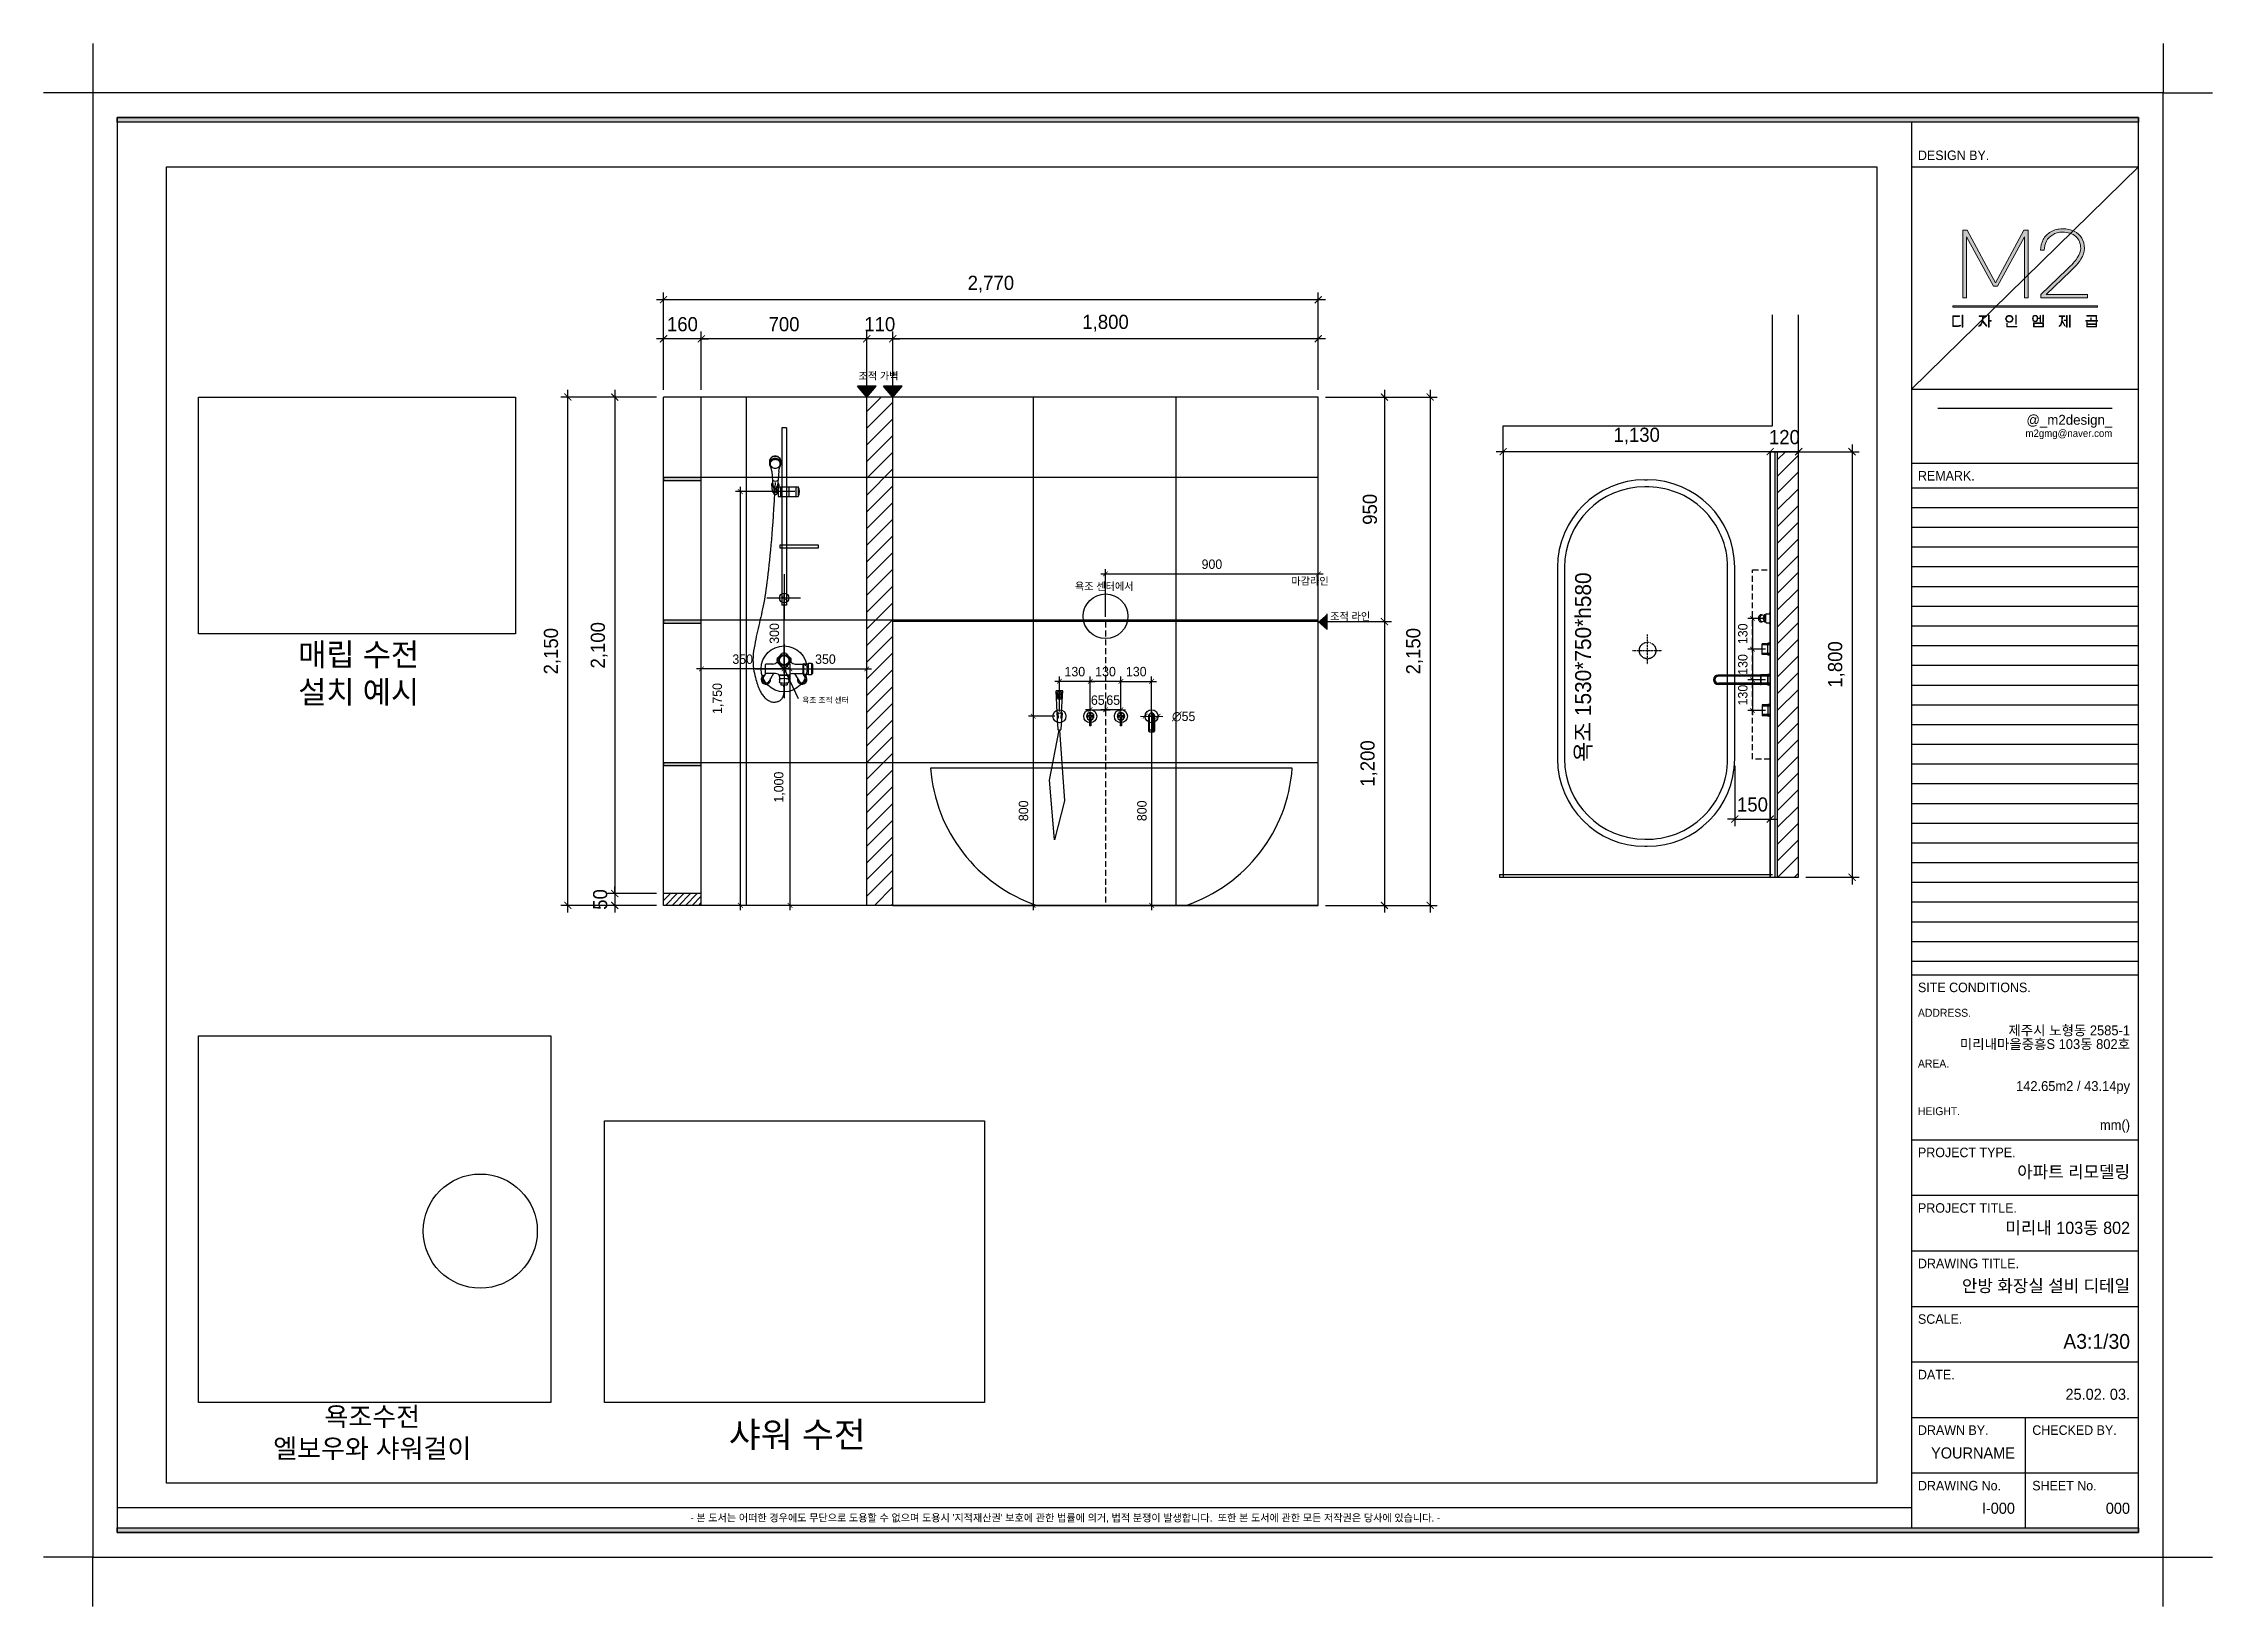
# Model space of a CAD drawing. Header units: millimetres. Extents: x 217202 to 745838, y -6815 to 171372.
# Drawn here: x 307820 to 316997, y 18549 to 25160 of the extents above; entities that cross this region are included whole.
import ezdxf
from ezdxf.enums import TextEntityAlignment as Align

# ---------------------------------------------------------------- set-up
doc = ezdxf.new("R2010")
doc.units = ezdxf.units.MM
doc.header["$XCLIPFRAME"] = 2
doc.header["$PDMODE"] = 3
doc.linetypes.add('DASHED', pattern=[0.75, 0.5, -0.25])
doc.layers.get('DEFPOINTS').update_dxf_attribs({"color": 248})
for name, color, linetype in [('0-ELC TEXT', 7, 'Continuous'), ('03-WAL NEW', 3, 'Continuous'), ('06-FUR', 6, 'Continuous'), ('07-DIM', 5, 'Continuous'), ('_U+B808_U+C774_U+C5B4 2', 7, 'Continuous'), ('C-WALL1', 2, 'Continuous'), ('CO-BATH', 6, 'Continuous'), ('FORM(YOURNAME)-1', 1, 'Continuous'), ('FORM(YOURNAME)-11', 1, 'Continuous'), ('FUR', 8, 'DASHED'), ('TOILET-1', 6, 'Continuous')]:
    doc.layers.add(name, color=color, linetype=linetype)
doc.styles.add('HY 울릉도 L', font='')
doc.styles.add('YOURNAME', font='HY울릉도M.TTF')
doc.styles.add('코레일둥고', font='Korail_Round_Gothic_Medium.ttf')
doc.styles.get('HY 울릉도 L').set_extended_font_data('HY울릉도L')
doc.linetypes.add('ZIGZAG', pattern='A,0.0001,-0.2,[131,ltypeshp.shx,S=0.2,R=0,X=-0.2,Y=0],-0.4,[131,ltypeshp.shx,S=0.2,R=180,X=0.2,Y=0],-0.2', length=0.8001)
doc.dimstyles.new('30', dxfattribs={"dimscale": 30, "dimtxt": 2, "dimasz": 1, "dimexe": 1, "dimexo": 1, "dimgap": 1, "dimtad": 1, "dimdec": 0, "dimrnd": 0.05, "dimdsep": 46, "dimlunit": 6, "dimtxsty": 'HY 울릉도 L', "dimblk": 'ARCHTICK', "dimcen": 2.5, "dimdle": 1, "dimclrd": 133, "dimclre": 133, "dimclrt": 30, "dimadec": 0, "dimazin": 0, "dimtfac": 1, "dimtdec": 0, "dimtix": 1, "dimtmove": 2, "dimatfit": 3, "dimldrblk": 'ARCHTICK', "dimfxl": 1, "dimlwd": -1, "dimlwe": -1, "dimarcsym": 0})
picture_1 = doc.add_image_def('image4.jpg', size_in_pixel=(811, 605))
picture_2 = doc.add_image_def('image5.jpg', size_in_pixel=(504, 524))
picture_3 = doc.add_image_def('image6.jpg', size_in_pixel=(1080, 2640))

msp = doc.modelspace()

# ---------------------------------------------------------------- texts
at = {"layer": '0-ELC TEXT', "color": 240, "true_color": 0xed1f24, "attachment_point": 1, "style": '코레일둥고'}
for s, width, gutter_width, insert, char_height in [('\\pxqc;{\\fGulim|b0|i0|c129|p50;욕조 센터에서}', 303.877, 1748, (312155.6, 22879.6), 31.414), ('{\\fGulim|b0|i0|c129|p50;마감라인}', 303.877, 1748, (313099.3, 22901.8), 31.414), ('\\pxqc;{\\fGulim|b0|i0|c129|p50;욕조 조적 센터}', 225.556, 1297.4, (311015.6, 22394.5), 23.318)]:
    msp.add_mtext_dynamic_manual_height_columns(s, width=width, gutter_width=gutter_width, heights=[0], dxfattribs=dict(at, insert=insert, char_height=char_height))
at = {"layer": '0-ELC TEXT', "insert": (314299.5, 22121.3), "char_height": 67.372, "attachment_point": 1, "rotation": 90, "style": '코레일둥고'}
msp.add_mtext_dynamic_manual_height_columns('{\\fGulim|b0|i0|c129|p50;욕조 1530*750*h580}', width=908.772, gutter_width=3748.8, heights=[0], dxfattribs=at)
at = {"layer": '0-ELC TEXT', "attachment_point": 1, "style": '코레일둥고'}
for s, width, gutter_width, insert, char_height in [('{\\fGulim|b0|i0|c129|p50;매립 수전\\P설치 예시}', 568.075, 5288.6, (308897.5, 22622.7), 95.047), ('\\pxqc;{\\fGulim|b0|i0|c129|p50;욕조수전\\P엘보우와 샤워걸이 }', 953.439, 4484.7, (308734.1, 19392.5), 80.598), ('{\\fGulim|b0|i0|c129|p50;샤워 수전}', 643.053, 5986.7, (310719.1, 19329.5), 107.591)]:
    msp.add_mtext_dynamic_manual_height_columns(s, width=width, gutter_width=gutter_width, heights=[0], dxfattribs=dict(at, insert=insert, char_height=char_height))
at = {"layer": 'C-WALL1', "char_height": 31.414, "attachment_point": 1, "style": '코레일둥고'}
for s, insert in [('{\\fGulim|b0|i0|c129|p50;조적 가벽}', (311268.1, 23769.4)), ('{\\fGulim|b0|i0|c129|p50;조적 라인}', (313263.4, 22752.7))]:
    msp.add_mtext_dynamic_manual_height_columns(s, width=241.981, gutter_width=1748, heights=[0], dxfattribs=dict(at, insert=insert))

# ---------------------------------------------------------------- blocks, each defined once
blk = doc.blocks.new('_ArchTick')
at = {"color": 0, "linetype": 'ByBlock', "const_width": 0.15}
blk.add_lwpolyline([(-0.5, -0.5), (0.5, 0.5)], dxfattribs=at)
blk = doc.blocks.new('*D500')
at = {"layer": '06-FUR', "color": 133, "transparency": 16777216}
for p, q in [((310978, 22534.6), (310978, 21494.4)), ((310998, 22514.6), (310998, 22514.6)), ((310998, 21514.4), (310998, 21514.4))]:
    blk.add_line(p, q, dxfattribs=at)
at = {"layer": 'DEFPOINTS', "color": 0, "transparency": 16777216}
for p in [(310978, 22514.6), (310978, 21514.4), (310978, 21514.4)]:
    blk.add_point(p, dxfattribs=at)
at = {"layer": '06-FUR', "color": 133, "transparency": 16777216, "xscale": 20, "yscale": 20, "zscale": 20}
for p, rotation in [((310978, 22514.6), 90), ((310978, 21514.4), 270)]:
    blk.add_blockref('_ArchTick', p, dxfattribs=dict(at, rotation=rotation))
at = {"layer": '06-FUR', "color": 30, "transparency": 16777216, "insert": (310934, 22014.5), "char_height": 40, "attachment_point": 5, "rotation": 90, "style": 'HY 울릉도 L'}
blk.add_mtext('1,000', dxfattribs=at)
blk = doc.blocks.new('*D501')
at = {"layer": '06-FUR', "color": 133, "transparency": 16777216}
for p, q in [((310953, 22494.6), (310953, 22834.4)), ((310973, 22814.4), (310973, 22814.4)), ((310973, 22514.6), (310973, 22514.6))]:
    blk.add_line(p, q, dxfattribs=at)
at = {"layer": 'DEFPOINTS', "color": 0, "transparency": 16777216}
for p in [(310953, 22814.4), (310953, 22814.4), (310953, 22514.6)]:
    blk.add_point(p, dxfattribs=at)
at = {"layer": '06-FUR', "color": 133, "transparency": 16777216, "xscale": 20, "yscale": 20, "zscale": 20}
for p, rotation in [((310953, 22814.4), 90), ((310953, 22514.6), 270)]:
    blk.add_blockref('_ArchTick', p, dxfattribs=dict(at, rotation=rotation))
at = {"layer": '06-FUR', "color": 30, "transparency": 16777216, "insert": (310912.1, 22664.5), "char_height": 40, "attachment_point": 5, "rotation": 90, "style": 'HY 울릉도 L'}
blk.add_mtext('300', dxfattribs=at)
blk = doc.blocks.new('*D502')
at = {"layer": '06-FUR', "color": 133, "transparency": 16777216}
for p, q in [((310998.7, 23264.4), (310748, 23264.4)), ((310768, 23284.4), (310768, 21494.4)), ((310998.7, 21514.4), (310748, 21514.4))]:
    blk.add_line(p, q, dxfattribs=at)
at = {"layer": 'DEFPOINTS', "color": 0, "transparency": 16777216}
for p in [(311018.7, 23264.4), (310768, 21514.4), (311018.7, 21514.4)]:
    blk.add_point(p, dxfattribs=at)
at = {"layer": '06-FUR', "color": 133, "transparency": 16777216, "xscale": 20, "yscale": 20, "zscale": 20}
for p, rotation in [((310768, 23264.4), 90), ((310768, 21514.4), 270)]:
    blk.add_blockref('_ArchTick', p, dxfattribs=dict(at, rotation=rotation))
at = {"layer": '06-FUR', "color": 30, "transparency": 16777216, "insert": (310674, 22389.4), "char_height": 40, "attachment_point": 5, "rotation": 90, "style": 'HY 울릉도 L'}
blk.add_mtext('1,750', dxfattribs=at)
blk = doc.blocks.new('*D503')
at = {"layer": '06-FUR', "color": 133, "transparency": 16777216}
for p, q in [((313243, 23910.9), (311383, 23910.9)), ((311413, 23694.4), (311413, 23940.9)), ((313213, 23694.4), (313213, 23940.9))]:
    blk.add_line(p, q, dxfattribs=at)
at = {"layer": 'DEFPOINTS', "color": 0, "transparency": 16777216}
for p in [(311413, 23910.9), (311413, 23664.4), (313213, 23664.4)]:
    blk.add_point(p, dxfattribs=at)
at = {"layer": '06-FUR', "color": 133, "transparency": 16777216, "xscale": 30, "yscale": 30, "zscale": 30, "rotation": 180}
blk.add_blockref('_ArchTick', (311413, 23910.9), dxfattribs=at)
at = {"layer": '06-FUR', "color": 133, "transparency": 16777216, "xscale": 30, "yscale": 30, "zscale": 30}
blk.add_blockref('_ArchTick', (313213, 23910.9), dxfattribs=at)
at = {"layer": '06-FUR', "color": 30, "transparency": 16777216, "insert": (312313, 23976.8), "char_height": 60, "attachment_point": 5, "style": 'HY 울릉도 L'}
blk.add_mtext('1,800', dxfattribs=at)
blk = doc.blocks.new('*D504')
at = {"layer": '06-FUR', "color": 133, "transparency": 16777216}
for p, q in [((311303, 23910.9), (311273, 23910.9)), ((311303, 23694.4), (311303, 23940.9)), ((311413, 23910.9), (311303, 23910.9)), ((311413, 23694.4), (311413, 23940.9)), ((311413, 23910.9), (311443, 23910.9))]:
    blk.add_line(p, q, dxfattribs=at)
at = {"layer": 'DEFPOINTS', "color": 0, "transparency": 16777216}
for p in [(311303, 23910.9), (311303, 23664.4), (311413, 23664.4)]:
    blk.add_point(p, dxfattribs=at)
at = {"layer": '06-FUR', "color": 133, "transparency": 16777216, "xscale": 30, "yscale": 30, "zscale": 30}
blk.add_blockref('_ArchTick', (311303, 23910.9), dxfattribs=at)
at = {"layer": '06-FUR', "color": 133, "transparency": 16777216, "xscale": 30, "yscale": 30, "zscale": 30, "rotation": 180}
blk.add_blockref('_ArchTick', (311413, 23910.9), dxfattribs=at)
at = {"layer": '06-FUR', "color": 30, "transparency": 16777216, "insert": (311358, 23972.2), "char_height": 60, "attachment_point": 5, "style": 'HY 울릉도 L'}
blk.add_mtext('110', dxfattribs=at)
blk = doc.blocks.new('*D505')
at = {"layer": '06-FUR', "color": 133, "transparency": 16777216}
for p, q in [((311333, 23910.9), (310573, 23910.9)), ((310603, 23694.4), (310603, 23940.9)), ((311303, 23694.4), (311303, 23940.9))]:
    blk.add_line(p, q, dxfattribs=at)
at = {"layer": 'DEFPOINTS', "color": 0, "transparency": 16777216}
for p in [(310603, 23910.9), (310603, 23664.4), (311303, 23664.4)]:
    blk.add_point(p, dxfattribs=at)
at = {"layer": '06-FUR', "color": 133, "transparency": 16777216, "xscale": 30, "yscale": 30, "zscale": 30, "rotation": 180}
blk.add_blockref('_ArchTick', (310603, 23910.9), dxfattribs=at)
at = {"layer": '06-FUR', "color": 133, "transparency": 16777216, "xscale": 30, "yscale": 30, "zscale": 30}
blk.add_blockref('_ArchTick', (311303, 23910.9), dxfattribs=at)
at = {"layer": '06-FUR', "color": 30, "transparency": 16777216, "insert": (310953, 23972.2), "char_height": 60, "attachment_point": 5, "style": 'HY 울릉도 L'}
blk.add_mtext('700', dxfattribs=at)
blk = doc.blocks.new('*D495')
at = {"layer": '06-FUR', "color": 133, "transparency": 16777216}
for p, q in [((310443, 23910.9), (310413, 23910.9)), ((310443, 23694.4), (310443, 23940.9)), ((310603, 23910.9), (310443, 23910.9)), ((310603, 23694.4), (310603, 23940.9)), ((310603, 23910.9), (310633, 23910.9))]:
    blk.add_line(p, q, dxfattribs=at)
at = {"layer": 'DEFPOINTS', "color": 0, "transparency": 16777216}
for p in [(310443, 23910.9), (310443, 23664.4), (310603, 23664.4)]:
    blk.add_point(p, dxfattribs=at)
at = {"layer": '06-FUR', "color": 133, "transparency": 16777216, "xscale": 30, "yscale": 30, "zscale": 30}
blk.add_blockref('_ArchTick', (310443, 23910.9), dxfattribs=at)
at = {"layer": '06-FUR', "color": 133, "transparency": 16777216, "xscale": 30, "yscale": 30, "zscale": 30, "rotation": 180}
blk.add_blockref('_ArchTick', (310603, 23910.9), dxfattribs=at)
at = {"layer": '06-FUR', "color": 30, "transparency": 16777216, "insert": (310523, 23972.2), "char_height": 60, "attachment_point": 5, "style": 'HY 울릉도 L'}
blk.add_mtext('160', dxfattribs=at)
blk = doc.blocks.new('*D496')
at = {"layer": '06-FUR', "color": 133, "transparency": 16777216}
for p, q in [((313243, 24076), (310413, 24076)), ((310443, 23694.4), (310443, 24106)), ((313213, 23694.4), (313213, 24106))]:
    blk.add_line(p, q, dxfattribs=at)
at = {"layer": 'DEFPOINTS', "color": 0, "transparency": 16777216}
for p in [(310443, 24076), (310443, 23664.4), (313213, 23664.4)]:
    blk.add_point(p, dxfattribs=at)
at = {"layer": '06-FUR', "color": 133, "transparency": 16777216, "xscale": 30, "yscale": 30, "zscale": 30, "rotation": 180}
blk.add_blockref('_ArchTick', (310443, 24076), dxfattribs=at)
at = {"layer": '06-FUR', "color": 133, "transparency": 16777216, "xscale": 30, "yscale": 30, "zscale": 30}
blk.add_blockref('_ArchTick', (313213, 24076), dxfattribs=at)
at = {"layer": '06-FUR', "color": 30, "transparency": 16777216, "insert": (311828, 24141.9), "char_height": 60, "attachment_point": 5, "style": 'HY 울릉도 L'}
blk.add_mtext('2,770', dxfattribs=at)
blk = doc.blocks.new('*D497')
at = {"layer": '06-FUR', "color": 133, "transparency": 16777216}
for p, q in [((313492.9, 23694.4), (313492.9, 22684.4)), ((313243, 23664.4), (313522.9, 23664.4)), ((313243, 22714.4), (313522.9, 22714.4))]:
    blk.add_line(p, q, dxfattribs=at)
at = {"layer": 'DEFPOINTS', "color": 0, "transparency": 16777216}
for p in [(313213, 23664.4), (313213, 22714.4), (313492.9, 22714.4)]:
    blk.add_point(p, dxfattribs=at)
at = {"layer": '06-FUR', "color": 133, "transparency": 16777216, "xscale": 30, "yscale": 30, "zscale": 30}
for p, rotation in [((313492.9, 23664.4), 90), ((313492.9, 22714.4), 270)]:
    blk.add_blockref('_ArchTick', p, dxfattribs=dict(at, rotation=rotation))
at = {"layer": '06-FUR', "color": 30, "transparency": 16777216, "insert": (313431.6, 23189.4), "char_height": 60, "attachment_point": 5, "rotation": 90, "style": 'HY 울릉도 L'}
blk.add_mtext('950', dxfattribs=at)
blk = doc.blocks.new('*D498')
at = {"layer": '06-FUR', "color": 133, "transparency": 16777216}
for p, q in [((313243, 22714.4), (313522.9, 22714.4)), ((313492.9, 22744.4), (313492.9, 21484.4)), ((313243, 21514.4), (313522.9, 21514.4))]:
    blk.add_line(p, q, dxfattribs=at)
at = {"layer": 'DEFPOINTS', "color": 0, "transparency": 16777216}
for p in [(313213, 22714.4), (313213, 21514.4), (313492.9, 21514.4)]:
    blk.add_point(p, dxfattribs=at)
at = {"layer": '06-FUR', "color": 133, "transparency": 16777216, "xscale": 30, "yscale": 30, "zscale": 30}
for p, rotation in [((313492.9, 22714.4), 90), ((313492.9, 21514.4), 270)]:
    blk.add_blockref('_ArchTick', p, dxfattribs=dict(at, rotation=rotation))
at = {"layer": '06-FUR', "color": 30, "transparency": 16777216, "insert": (313427, 22114.4), "char_height": 60, "attachment_point": 5, "rotation": 90, "style": 'HY 울릉도 L'}
blk.add_mtext('1,200', dxfattribs=at)
blk = doc.blocks.new('*D499')
at = {"layer": '06-FUR', "color": 133, "transparency": 16777216}
for p, q in [((313686.3, 23694.4), (313686.3, 21484.4)), ((313243, 23664.4), (313716.3, 23664.4)), ((313243, 21514.4), (313716.3, 21514.4))]:
    blk.add_line(p, q, dxfattribs=at)
at = {"layer": 'DEFPOINTS', "color": 0, "transparency": 16777216}
for p in [(313213, 23664.4), (313213, 21514.4), (313686.3, 21514.4)]:
    blk.add_point(p, dxfattribs=at)
at = {"layer": '06-FUR', "color": 133, "transparency": 16777216, "xscale": 30, "yscale": 30, "zscale": 30}
for p, rotation in [((313686.3, 23664.4), 90), ((313686.3, 21514.4), 270)]:
    blk.add_blockref('_ArchTick', p, dxfattribs=dict(at, rotation=rotation))
at = {"layer": '06-FUR', "color": 30, "transparency": 16777216, "insert": (313620.4, 22589.4), "char_height": 60, "attachment_point": 5, "rotation": 90, "style": 'HY 울릉도 L'}
blk.add_mtext('2,150', dxfattribs=at)
blk = doc.blocks.new('*D506')
at = {"layer": '06-FUR', "color": 133, "transparency": 16777216}
for p, q in [((310236.7, 23694.4), (310236.7, 21534.4)), ((310413, 23664.4), (310206.7, 23664.4)), ((310413, 21564.4), (310206.7, 21564.4))]:
    blk.add_line(p, q, dxfattribs=at)
at = {"layer": 'DEFPOINTS', "color": 0, "transparency": 16777216}
for p in [(310443, 23664.4), (310236.7, 21564.4), (310443, 21564.4)]:
    blk.add_point(p, dxfattribs=at)
at = {"layer": '06-FUR', "color": 133, "transparency": 16777216, "xscale": 30, "yscale": 30, "zscale": 30}
for p, rotation in [((310236.7, 23664.4), 90), ((310236.7, 21564.4), 270)]:
    blk.add_blockref('_ArchTick', p, dxfattribs=dict(at, rotation=rotation))
at = {"layer": '06-FUR', "color": 30, "transparency": 16777216, "insert": (310170.7, 22614.4), "char_height": 60, "attachment_point": 5, "rotation": 90, "style": 'HY 울릉도 L'}
blk.add_mtext('2,100', dxfattribs=at)
blk = doc.blocks.new('*D507')
at = {"layer": '06-FUR', "color": 133, "transparency": 16777216}
for p, q in [((310236.7, 21564.4), (310236.7, 21594.4)), ((310413, 21564.4), (310206.7, 21564.4)), ((310413, 21514.4), (310206.7, 21514.4)), ((310236.7, 21564.4), (310236.7, 21514.4)), ((310236.7, 21514.4), (310236.7, 21484.4))]:
    blk.add_line(p, q, dxfattribs=at)
at = {"layer": 'DEFPOINTS', "color": 0, "transparency": 16777216}
for p in [(310236.7, 21514.4), (310443, 21564.4), (310443, 21514.4)]:
    blk.add_point(p, dxfattribs=at)
at = {"layer": '06-FUR', "color": 133, "transparency": 16777216, "xscale": 30, "yscale": 30, "zscale": 30}
for p, rotation in [((310236.7, 21564.4), 270), ((310236.7, 21514.4), 90)]:
    blk.add_blockref('_ArchTick', p, dxfattribs=dict(at, rotation=rotation))
at = {"layer": '06-FUR', "color": 30, "transparency": 16777216, "insert": (310175.4, 21539.4), "char_height": 60, "attachment_point": 5, "rotation": 90, "style": 'HY 울릉도 L'}
blk.add_mtext('50', dxfattribs=at)
blk = doc.blocks.new('*D508')
at = {"layer": '06-FUR', "color": 133, "transparency": 16777216}
for p, q in [((310038.2, 21484.4), (310038.2, 23694.4)), ((310413, 23664.4), (310008.2, 23664.4)), ((310413, 21514.4), (310008.2, 21514.4))]:
    blk.add_line(p, q, dxfattribs=at)
at = {"layer": 'DEFPOINTS', "color": 0, "transparency": 16777216}
for p in [(310038.2, 23664.4), (310443, 23664.4), (310443, 21514.4)]:
    blk.add_point(p, dxfattribs=at)
at = {"layer": '06-FUR', "color": 133, "transparency": 16777216, "xscale": 30, "yscale": 30, "zscale": 30}
for p, rotation in [((310038.2, 23664.4), 90), ((310038.2, 21514.4), 270)]:
    blk.add_blockref('_ArchTick', p, dxfattribs=dict(at, rotation=rotation))
at = {"layer": '06-FUR', "color": 30, "transparency": 16777216, "insert": (309972.3, 22589.4), "char_height": 60, "attachment_point": 5, "rotation": 90, "style": 'HY 울릉도 L'}
blk.add_mtext('2,150', dxfattribs=at)
blk = doc.blocks.new('block 34')
at = {"layer": '_U+B808_U+C774_U+C5B4 2'}
h = blk.add_hatch(color=35, dxfattribs=at)
h.dxf.hatch_style = 2
h.paths.add_polyline_path([(674.6, -105.53), (675.73, -105.53), (683.42, -119.69), (691.1, -105.53), (692.22, -105.53), (692.22, -123.82), (691.22, -123.82), (691.22, -107.31), (683.97, -120.67), (682.84, -120.67), (675.59, -107.31), (675.59, -123.82), (674.6, -123.82)])
h = blk.add_hatch(color=35, dxfattribs=at)
h.dxf.hatch_style = 2
edge = h.paths.add_edge_path()
edge.add_spline(control_points=[(704.68, -105.78), (705.57, -106.21), (706.25, -106.83), (706.73, -107.63), (707.21, -108.43), (707.45, -109.38), (707.45, -110.46), (707.45, -111.43), (707.14, -112.39), (706.53, -113.34), (705.92, -114.29), (704.98, -115.38), (703.7, -116.62), (703.7, -116.62), (697.12, -122.91), (697.12, -122.91), (697.12, -122.91), (708.26, -122.91), (708.26, -122.91), (708.26, -122.91), (708.26, -123.82), (708.26, -123.82), (708.26, -123.82), (695.66, -123.82), (695.66, -123.82), (695.66, -123.82), (695.66, -122.91), (695.66, -122.91), (695.66, -122.91), (702.73, -116.15), (702.73, -116.15), (703.99, -114.93), (704.93, -113.86), (705.54, -112.95), (706.15, -112.03), (706.45, -111.2), (706.45, -110.46), (706.45, -109.07), (706.01, -107.98), (705.12, -107.2), (704.23, -106.42), (703.05, -106.03), (701.57, -106.03), (700.53, -106.03), (699.64, -106.26), (698.89, -106.71), (698.15, -107.15), (697.57, -107.75), (697.18, -108.5), (696.79, -109.25), (696.59, -110.06), (696.59, -110.94), (696.59, -110.94), (695.59, -110.94), (695.59, -110.94), (695.59, -109.89), (695.83, -108.93), (696.3, -108.05), (696.77, -107.17), (697.46, -106.46), (698.36, -105.93), (699.26, -105.4), (700.33, -105.13), (701.57, -105.13), (702.76, -105.13), (703.79, -105.35), (704.68, -105.78)], knot_values=[0, 0, 0, 0, 1, 1, 1, 2, 2, 2, 3, 3, 3, 4, 4, 4, 5, 5, 5, 6, 6, 6, 7, 7, 7, 8, 8, 8, 9, 9, 9, 10, 10, 10, 11, 11, 11, 12, 12, 12, 13, 13, 13, 14, 14, 14, 15, 15, 15, 16, 16, 16, 17, 17, 17, 18, 18, 18, 19, 19, 19, 20, 20, 20, 21, 21, 21, 22, 22, 22, 22], degree=3, periodic=0)
at = {"layer": '_U+B808_U+C774_U+C5B4 2', "lineweight": 0}
blk.add_lwpolyline([(674.6, -105.53), (675.73, -105.53), (683.42, -119.69), (691.1, -105.53), (692.22, -105.53), (692.22, -123.82), (691.22, -123.82), (691.22, -107.31), (683.97, -120.67), (682.84, -120.67), (675.59, -107.31), (675.59, -123.82), (674.6, -123.82), (674.6, -105.53)], dxfattribs=at)
blk.add_open_spline([(704.68, -105.78), (705.57, -106.21), (706.25, -106.83), (706.73, -107.63), (707.21, -108.43), (707.45, -109.38), (707.45, -110.46), (707.45, -111.43), (707.14, -112.39), (706.53, -113.34), (705.92, -114.29), (704.98, -115.38), (703.7, -116.62), (703.7, -116.62), (697.12, -122.91), (697.12, -122.91), (697.12, -122.91), (708.26, -122.91), (708.26, -122.91), (708.26, -122.91), (708.26, -123.82), (708.26, -123.82), (708.26, -123.82), (695.66, -123.82), (695.66, -123.82), (695.66, -123.82), (695.66, -122.91), (695.66, -122.91), (695.66, -122.91), (702.73, -116.15), (702.73, -116.15), (703.99, -114.93), (704.93, -113.86), (705.54, -112.95), (706.15, -112.03), (706.45, -111.2), (706.45, -110.46), (706.45, -109.07), (706.01, -107.98), (705.12, -107.2), (704.23, -106.42), (703.05, -106.03), (701.57, -106.03), (700.53, -106.03), (699.64, -106.26), (698.89, -106.71), (698.15, -107.15), (697.57, -107.75), (697.18, -108.5), (696.79, -109.25), (696.59, -110.06), (696.59, -110.94), (696.59, -110.94), (695.59, -110.94), (695.59, -110.94), (695.59, -109.89), (695.83, -108.93), (696.3, -108.05), (696.77, -107.17), (697.46, -106.46), (698.36, -105.93), (699.26, -105.4), (700.33, -105.13), (701.57, -105.13), (702.76, -105.13), (703.79, -105.35), (704.68, -105.78)], degree=3, knots=[0, 0, 0, 0, 1, 1, 1, 2, 2, 2, 3, 3, 3, 4, 4, 4, 5, 5, 5, 6, 6, 6, 7, 7, 7, 8, 8, 8, 9, 9, 9, 10, 10, 10, 11, 11, 11, 12, 12, 12, 13, 13, 13, 14, 14, 14, 15, 15, 15, 16, 16, 16, 17, 17, 17, 18, 18, 18, 19, 19, 19, 20, 20, 20, 21, 21, 21, 22, 22, 22, 22], dxfattribs=at)
blk = doc.blocks.new('block 35')
at = {"layer": '_U+B808_U+C774_U+C5B4 2'}
h = blk.add_hatch(color=35, dxfattribs=at)
h.dxf.hatch_style = 2
edge = h.paths.add_edge_path()
edge.add_spline(control_points=[(673.72, -128.8), (673.72, -128.8), (672, -128.8), (672, -128.8), (672, -128.8), (672, -131.36), (672, -131.36), (672, -131.36), (673.14, -131.36), (673.14, -131.36), (673.29, -131.36), (673.44, -131.34), (673.6, -131.31), (673.75, -131.28), (673.88, -131.24), (673.98, -131.2), (673.98, -131.2), (673.98, -131.35), (673.98, -131.35), (673.88, -131.4), (673.75, -131.44), (673.6, -131.47), (673.45, -131.49), (673.3, -131.51), (673.14, -131.51), (673.14, -131.51), (671.83, -131.51), (671.83, -131.51), (671.83, -131.51), (671.83, -128.65), (671.83, -128.65), (671.83, -128.65), (673.72, -128.65), (673.72, -128.65), (673.72, -128.65), (673.72, -128.8), (673.72, -128.8)], knot_values=[0, 0, 0, 0, 1, 1, 1, 2, 2, 2, 3, 3, 3, 4, 4, 4, 5, 5, 5, 6, 6, 6, 7, 7, 7, 8, 8, 8, 9, 9, 9, 10, 10, 10, 11, 11, 11, 12, 12, 12, 12], degree=3, periodic=0)
h.paths.add_polyline_path([(674.54, -131.73), (674.38, -131.74), (674.38, -128.5), (674.54, -128.5)])
h = blk.add_hatch(color=35, dxfattribs=at)
h.dxf.hatch_style = 2
edge = h.paths.add_edge_path()
edge.add_spline(control_points=[(679.96, -130.01), (679.96, -130.01), (681.09, -131.37), (681.09, -131.37), (681.09, -131.37), (680.96, -131.47), (680.96, -131.47), (680.96, -131.47), (679.92, -130.19), (679.92, -130.19), (679.82, -130.57), (679.69, -130.87), (679.52, -131.09), (679.35, -131.32), (679.14, -131.46), (678.9, -131.51), (678.9, -131.51), (678.9, -131.36), (678.9, -131.36), (679.11, -131.3), (679.3, -131.16), (679.45, -130.93), (679.6, -130.7), (679.71, -130.39), (679.79, -130.03), (679.86, -129.66), (679.91, -129.25), (679.91, -128.8), (679.91, -128.8), (678.97, -128.8), (678.97, -128.8), (678.97, -128.8), (678.97, -128.65), (678.97, -128.65), (678.97, -128.65), (681, -128.65), (681, -128.65), (681, -128.65), (681, -128.8), (681, -128.8), (681, -128.8), (680.07, -128.8), (680.07, -128.8), (680.06, -129.26), (680.03, -129.66), (679.96, -130.01)], knot_values=[0, 0, 0, 0, 1, 1, 1, 2, 2, 2, 3, 3, 3, 4, 4, 4, 5, 5, 5, 6, 6, 6, 7, 7, 7, 8, 8, 8, 9, 9, 9, 10, 10, 10, 11, 11, 11, 12, 12, 12, 13, 13, 13, 14, 14, 14, 15, 15, 15, 15], degree=3, periodic=0)
h.paths.add_polyline_path([(682.21, -130.06), (681.69, -130.06), (681.69, -131.73), (681.54, -131.73), (681.54, -128.5), (681.69, -128.5), (681.69, -129.92), (682.21, -129.92)])
h = blk.add_hatch(color=35, dxfattribs=at)
h.dxf.hatch_style = 2
edge = h.paths.add_edge_path()
edge.add_spline(control_points=[(687.69, -128.68), (687.84, -128.76), (687.95, -128.87), (688.03, -129.01), (688.11, -129.15), (688.15, -129.3), (688.15, -129.47), (688.15, -129.64), (688.11, -129.8), (688.03, -129.94), (687.95, -130.08), (687.84, -130.19), (687.69, -130.27), (687.54, -130.35), (687.36, -130.39), (687.15, -130.39), (686.95, -130.39), (686.77, -130.35), (686.62, -130.27), (686.47, -130.19), (686.36, -130.08), (686.28, -129.94), (686.2, -129.8), (686.16, -129.64), (686.16, -129.47), (686.16, -129.3), (686.2, -129.15), (686.28, -129.01), (686.36, -128.87), (686.47, -128.76), (686.62, -128.68), (686.77, -128.6), (686.95, -128.56), (687.15, -128.56), (687.36, -128.56), (687.54, -128.6), (687.69, -128.68)], knot_values=[0, 0, 0, 0, 1, 1, 1, 2, 2, 2, 3, 3, 3, 4, 4, 4, 5, 5, 5, 6, 6, 6, 7, 7, 7, 8, 8, 8, 9, 9, 9, 10, 10, 10, 11, 11, 11, 12, 12, 12, 12], degree=3, periodic=0)
edge = h.paths.add_edge_path()
edge.add_spline(control_points=[(686.72, -128.79), (686.59, -128.86), (686.49, -128.95), (686.43, -129.07), (686.36, -129.18), (686.32, -129.32), (686.32, -129.47), (686.32, -129.63), (686.36, -129.76), (686.43, -129.88), (686.49, -130), (686.59, -130.09), (686.72, -130.15), (686.84, -130.22), (686.99, -130.25), (687.15, -130.25), (687.32, -130.25), (687.46, -130.22), (687.59, -130.15), (687.72, -130.09), (687.81, -130), (687.88, -129.88), (687.95, -129.76), (687.98, -129.63), (687.98, -129.47), (687.98, -129.32), (687.95, -129.18), (687.88, -129.07), (687.81, -128.95), (687.72, -128.86), (687.59, -128.79), (687.46, -128.73), (687.32, -128.7), (687.15, -128.7), (686.99, -128.7), (686.84, -128.73), (686.72, -128.79)], knot_values=[0, 0, 0, 0, 1, 1, 1, 2, 2, 2, 3, 3, 3, 4, 4, 4, 5, 5, 5, 6, 6, 6, 7, 7, 7, 8, 8, 8, 9, 9, 9, 10, 10, 10, 11, 11, 11, 12, 12, 12, 12], degree=3, periodic=0)
h.paths.add_polyline_path([(686.6, -131.51), (689.15, -131.51), (689.15, -131.66), (686.44, -131.66), (686.44, -130.66), (686.6, -130.66)])
h.paths.add_polyline_path([(689.03, -130.91), (688.87, -130.91), (688.87, -128.5), (689.03, -128.5)])
h = blk.add_hatch(color=35, dxfattribs=at)
h.dxf.hatch_style = 2
edge = h.paths.add_edge_path()
edge.add_spline(control_points=[(694.67, -130), (694.55, -130.16), (694.37, -130.23), (694.14, -130.23), (693.91, -130.23), (693.73, -130.16), (693.61, -130), (693.48, -129.84), (693.42, -129.64), (693.42, -129.39), (693.42, -129.14), (693.48, -128.94), (693.61, -128.78), (693.73, -128.62), (693.91, -128.54), (694.14, -128.54), (694.35, -128.54), (694.51, -128.61), (694.63, -128.74), (694.75, -128.87), (694.83, -129.04), (694.85, -129.25), (694.85, -129.25), (695.45, -129.25), (695.45, -129.25), (695.45, -129.25), (695.45, -128.52), (695.45, -128.52), (695.45, -128.52), (695.61, -128.52), (695.61, -128.52), (695.61, -128.52), (695.61, -130.29), (695.61, -130.29), (695.61, -130.29), (695.45, -130.29), (695.45, -130.29), (695.45, -130.29), (695.45, -129.4), (695.45, -129.4), (695.45, -129.4), (694.86, -129.4), (694.86, -129.4), (694.85, -129.64), (694.79, -129.85), (694.67, -130)], knot_values=[0, 0, 0, 0, 1, 1, 1, 2, 2, 2, 3, 3, 3, 4, 4, 4, 5, 5, 5, 6, 6, 6, 7, 7, 7, 8, 8, 8, 9, 9, 9, 10, 10, 10, 11, 11, 11, 12, 12, 12, 13, 13, 13, 14, 14, 14, 15, 15, 15, 15], degree=3, periodic=0)
edge = h.paths.add_edge_path()
edge.add_spline(control_points=[(693.73, -129.9), (693.83, -130.03), (693.97, -130.09), (694.14, -130.09), (694.31, -130.09), (694.45, -130.03), (694.55, -129.9), (694.65, -129.78), (694.7, -129.61), (694.7, -129.39), (694.7, -129.17), (694.65, -129), (694.55, -128.87), (694.45, -128.75), (694.31, -128.69), (694.14, -128.69), (693.97, -128.69), (693.83, -128.75), (693.73, -128.87), (693.63, -129), (693.58, -129.17), (693.58, -129.39), (693.58, -129.61), (693.63, -129.78), (693.73, -129.9)], knot_values=[0, 0, 0, 0, 1, 1, 1, 2, 2, 2, 3, 3, 3, 4, 4, 4, 5, 5, 5, 6, 6, 6, 7, 7, 7, 8, 8, 8, 8], degree=3, periodic=0)
h.paths.add_polyline_path([(693.69, -130.55), (696.36, -130.55), (696.36, -131.66), (693.69, -131.66)])
h.paths.add_polyline_path([(693.85, -131.51), (696.2, -131.51), (696.2, -130.7), (693.85, -130.7)])
h.paths.add_polyline_path([(696.36, -128.5), (696.36, -130.32), (696.2, -130.32), (696.2, -128.5)])
h = blk.add_hatch(color=35, dxfattribs=at)
h.dxf.hatch_style = 2
edge = h.paths.add_edge_path()
edge.add_spline(control_points=[(701.46, -129.93), (701.46, -129.93), (702.28, -131.39), (702.28, -131.39), (702.28, -131.39), (702.15, -131.47), (702.15, -131.47), (702.15, -131.47), (701.43, -130.17), (701.43, -130.17), (701.3, -130.94), (701.03, -131.39), (700.63, -131.51), (700.63, -131.51), (700.63, -131.35), (700.63, -131.35), (700.88, -131.26), (701.06, -130.99), (701.18, -130.55), (701.3, -130.1), (701.37, -129.52), (701.37, -128.8), (701.37, -128.8), (700.67, -128.8), (700.67, -128.8), (700.67, -128.8), (700.67, -128.65), (700.67, -128.65), (700.67, -128.65), (702.19, -128.65), (702.19, -128.65), (702.19, -128.65), (702.19, -128.8), (702.19, -128.8), (702.19, -128.8), (701.53, -128.8), (701.53, -128.8), (701.52, -129.25), (701.5, -129.63), (701.46, -129.93)], knot_values=[0, 0, 0, 0, 1, 1, 1, 2, 2, 2, 3, 3, 3, 4, 4, 4, 5, 5, 5, 6, 6, 6, 7, 7, 7, 8, 8, 8, 9, 9, 9, 10, 10, 10, 11, 11, 11, 12, 12, 12, 13, 13, 13, 13], degree=3, periodic=0)
h.paths.add_polyline_path([(702.59, -128.52), (702.75, -128.52), (702.75, -131.68), (702.59, -131.68), (702.59, -129.95), (702, -129.95), (702, -129.8), (702.59, -129.8)])
h.paths.add_polyline_path([(703.61, -128.5), (703.61, -131.73), (703.45, -131.73), (703.45, -128.5)])
h = blk.add_hatch(color=35, dxfattribs=at)
h.dxf.hatch_style = 2
h.paths.add_polyline_path([(711.02, -129.93), (711.02, -130.07), (707.82, -130.07), (707.82, -129.93), (709.16, -129.93), (709.16, -129.2), (709.32, -129.2), (709.32, -129.93)])
h.paths.add_polyline_path([(710.61, -128.72), (708.07, -128.72), (708.07, -128.57), (710.77, -128.57), (710.77, -129.64), (710.61, -129.64)])
h.paths.add_polyline_path([(710.61, -130.36), (710.77, -130.36), (710.77, -131.66), (708.08, -131.66), (708.08, -130.36), (708.24, -130.36), (708.24, -130.83), (710.61, -130.83)])
h.paths.add_polyline_path([(710.61, -131.52), (710.61, -130.97), (708.24, -130.97), (708.24, -131.52)])
at = {"layer": '_U+B808_U+C774_U+C5B4 2', "lineweight": 0}
for points in [[(674.54, -131.73), (674.38, -131.74), (674.38, -128.5), (674.54, -128.5), (674.54, -131.73)], [(682.21, -130.06), (681.69, -130.06), (681.69, -131.73), (681.54, -131.73), (681.54, -128.5), (681.69, -128.5), (681.69, -129.92), (682.21, -129.92), (682.21, -130.06)], [(689.03, -130.91), (688.87, -130.91), (688.87, -128.5), (689.03, -128.5), (689.03, -130.91)], [(696.36, -128.5), (696.36, -130.32), (696.2, -130.32), (696.2, -128.5), (696.36, -128.5)], [(702.59, -128.52), (702.75, -128.52), (702.75, -131.68), (702.59, -131.68), (702.59, -129.95), (702, -129.95), (702, -129.8), (702.59, -129.8), (702.59, -128.52)], [(703.61, -128.5), (703.61, -131.73), (703.45, -131.73), (703.45, -128.5), (703.61, -128.5)], [(710.61, -128.72), (708.07, -128.72), (708.07, -128.57), (710.77, -128.57), (710.77, -129.64), (710.61, -129.64), (710.61, -128.72)], [(686.6, -131.51), (689.15, -131.51), (689.15, -131.66), (686.44, -131.66), (686.44, -130.66), (686.6, -130.66), (686.6, -131.51)], [(693.69, -130.55), (696.36, -130.55), (696.36, -131.66), (693.69, -131.66), (693.69, -130.55)], [(693.85, -131.51), (696.2, -131.51), (696.2, -130.7), (693.85, -130.7), (693.85, -131.51)], [(711.02, -129.93), (711.02, -130.07), (707.82, -130.07), (707.82, -129.93), (709.16, -129.93), (709.16, -129.2), (709.32, -129.2), (709.32, -129.93), (711.02, -129.93)], [(710.61, -130.36), (710.77, -130.36), (710.77, -131.66), (708.08, -131.66), (708.08, -130.36), (708.24, -130.36), (708.24, -130.83), (710.61, -130.83), (710.61, -130.36)], [(710.61, -131.52), (710.61, -130.97), (708.24, -130.97), (708.24, -131.52), (710.61, -131.52)]]:
    blk.add_lwpolyline(points, dxfattribs=at)
for points, knots in [([(673.72, -128.8), (673.72, -128.8), (672, -128.8), (672, -128.8), (672, -128.8), (672, -131.36), (672, -131.36), (672, -131.36), (673.14, -131.36), (673.14, -131.36), (673.29, -131.36), (673.44, -131.34), (673.6, -131.31), (673.75, -131.28), (673.88, -131.24), (673.98, -131.2), (673.98, -131.2), (673.98, -131.35), (673.98, -131.35), (673.88, -131.4), (673.75, -131.44), (673.6, -131.47), (673.45, -131.49), (673.3, -131.51), (673.14, -131.51), (673.14, -131.51), (671.83, -131.51), (671.83, -131.51), (671.83, -131.51), (671.83, -128.65), (671.83, -128.65), (671.83, -128.65), (673.72, -128.65), (673.72, -128.65), (673.72, -128.65), (673.72, -128.8), (673.72, -128.8)], [0, 0, 0, 0, 1, 1, 1, 2, 2, 2, 3, 3, 3, 4, 4, 4, 5, 5, 5, 6, 6, 6, 7, 7, 7, 8, 8, 8, 9, 9, 9, 10, 10, 10, 11, 11, 11, 12, 12, 12, 12]), ([(679.96, -130.01), (679.96, -130.01), (681.09, -131.37), (681.09, -131.37), (681.09, -131.37), (680.96, -131.47), (680.96, -131.47), (680.96, -131.47), (679.92, -130.19), (679.92, -130.19), (679.82, -130.57), (679.69, -130.87), (679.52, -131.09), (679.35, -131.32), (679.14, -131.46), (678.9, -131.51), (678.9, -131.51), (678.9, -131.36), (678.9, -131.36), (679.11, -131.3), (679.3, -131.16), (679.45, -130.93), (679.6, -130.7), (679.71, -130.39), (679.79, -130.03), (679.86, -129.66), (679.91, -129.25), (679.91, -128.8), (679.91, -128.8), (678.97, -128.8), (678.97, -128.8), (678.97, -128.8), (678.97, -128.65), (678.97, -128.65), (678.97, -128.65), (681, -128.65), (681, -128.65), (681, -128.65), (681, -128.8), (681, -128.8), (681, -128.8), (680.07, -128.8), (680.07, -128.8), (680.06, -129.26), (680.03, -129.66), (679.96, -130.01)], [0, 0, 0, 0, 1, 1, 1, 2, 2, 2, 3, 3, 3, 4, 4, 4, 5, 5, 5, 6, 6, 6, 7, 7, 7, 8, 8, 8, 9, 9, 9, 10, 10, 10, 11, 11, 11, 12, 12, 12, 13, 13, 13, 14, 14, 14, 15, 15, 15, 15]), ([(687.69, -128.68), (687.84, -128.76), (687.95, -128.87), (688.03, -129.01), (688.11, -129.15), (688.15, -129.3), (688.15, -129.47), (688.15, -129.64), (688.11, -129.8), (688.03, -129.94), (687.95, -130.08), (687.84, -130.19), (687.69, -130.27), (687.54, -130.35), (687.36, -130.39), (687.15, -130.39), (686.95, -130.39), (686.77, -130.35), (686.62, -130.27), (686.47, -130.19), (686.36, -130.08), (686.28, -129.94), (686.2, -129.8), (686.16, -129.64), (686.16, -129.47), (686.16, -129.3), (686.2, -129.15), (686.28, -129.01), (686.36, -128.87), (686.47, -128.76), (686.62, -128.68), (686.77, -128.6), (686.95, -128.56), (687.15, -128.56), (687.36, -128.56), (687.54, -128.6), (687.69, -128.68)], [0, 0, 0, 0, 1, 1, 1, 2, 2, 2, 3, 3, 3, 4, 4, 4, 5, 5, 5, 6, 6, 6, 7, 7, 7, 8, 8, 8, 9, 9, 9, 10, 10, 10, 11, 11, 11, 12, 12, 12, 12]), ([(686.72, -128.79), (686.59, -128.86), (686.49, -128.95), (686.43, -129.07), (686.36, -129.18), (686.32, -129.32), (686.32, -129.47), (686.32, -129.63), (686.36, -129.76), (686.43, -129.88), (686.49, -130), (686.59, -130.09), (686.72, -130.15), (686.84, -130.22), (686.99, -130.25), (687.15, -130.25), (687.32, -130.25), (687.46, -130.22), (687.59, -130.15), (687.72, -130.09), (687.81, -130), (687.88, -129.88), (687.95, -129.76), (687.98, -129.63), (687.98, -129.47), (687.98, -129.32), (687.95, -129.18), (687.88, -129.07), (687.81, -128.95), (687.72, -128.86), (687.59, -128.79), (687.46, -128.73), (687.32, -128.7), (687.15, -128.7), (686.99, -128.7), (686.84, -128.73), (686.72, -128.79)], [0, 0, 0, 0, 1, 1, 1, 2, 2, 2, 3, 3, 3, 4, 4, 4, 5, 5, 5, 6, 6, 6, 7, 7, 7, 8, 8, 8, 9, 9, 9, 10, 10, 10, 11, 11, 11, 12, 12, 12, 12]), ([(694.67, -130), (694.55, -130.16), (694.37, -130.23), (694.14, -130.23), (693.91, -130.23), (693.73, -130.16), (693.61, -130), (693.48, -129.84), (693.42, -129.64), (693.42, -129.39), (693.42, -129.14), (693.48, -128.94), (693.61, -128.78), (693.73, -128.62), (693.91, -128.54), (694.14, -128.54), (694.35, -128.54), (694.51, -128.61), (694.63, -128.74), (694.75, -128.87), (694.83, -129.04), (694.85, -129.25), (694.85, -129.25), (695.45, -129.25), (695.45, -129.25), (695.45, -129.25), (695.45, -128.52), (695.45, -128.52), (695.45, -128.52), (695.61, -128.52), (695.61, -128.52), (695.61, -128.52), (695.61, -130.29), (695.61, -130.29), (695.61, -130.29), (695.45, -130.29), (695.45, -130.29), (695.45, -130.29), (695.45, -129.4), (695.45, -129.4), (695.45, -129.4), (694.86, -129.4), (694.86, -129.4), (694.85, -129.64), (694.79, -129.85), (694.67, -130)], [0, 0, 0, 0, 1, 1, 1, 2, 2, 2, 3, 3, 3, 4, 4, 4, 5, 5, 5, 6, 6, 6, 7, 7, 7, 8, 8, 8, 9, 9, 9, 10, 10, 10, 11, 11, 11, 12, 12, 12, 13, 13, 13, 14, 14, 14, 15, 15, 15, 15]), ([(693.73, -129.9), (693.83, -130.03), (693.97, -130.09), (694.14, -130.09), (694.31, -130.09), (694.45, -130.03), (694.55, -129.9), (694.65, -129.78), (694.7, -129.61), (694.7, -129.39), (694.7, -129.17), (694.65, -129), (694.55, -128.87), (694.45, -128.75), (694.31, -128.69), (694.14, -128.69), (693.97, -128.69), (693.83, -128.75), (693.73, -128.87), (693.63, -129), (693.58, -129.17), (693.58, -129.39), (693.58, -129.61), (693.63, -129.78), (693.73, -129.9)], [0, 0, 0, 0, 1, 1, 1, 2, 2, 2, 3, 3, 3, 4, 4, 4, 5, 5, 5, 6, 6, 6, 7, 7, 7, 8, 8, 8, 8]), ([(701.46, -129.93), (701.46, -129.93), (702.28, -131.39), (702.28, -131.39), (702.28, -131.39), (702.15, -131.47), (702.15, -131.47), (702.15, -131.47), (701.43, -130.17), (701.43, -130.17), (701.3, -130.94), (701.03, -131.39), (700.63, -131.51), (700.63, -131.51), (700.63, -131.35), (700.63, -131.35), (700.88, -131.26), (701.06, -130.99), (701.18, -130.55), (701.3, -130.1), (701.37, -129.52), (701.37, -128.8), (701.37, -128.8), (700.67, -128.8), (700.67, -128.8), (700.67, -128.8), (700.67, -128.65), (700.67, -128.65), (700.67, -128.65), (702.19, -128.65), (702.19, -128.65), (702.19, -128.65), (702.19, -128.8), (702.19, -128.8), (702.19, -128.8), (701.53, -128.8), (701.53, -128.8), (701.52, -129.25), (701.5, -129.63), (701.46, -129.93)], [0, 0, 0, 0, 1, 1, 1, 2, 2, 2, 3, 3, 3, 4, 4, 4, 5, 5, 5, 6, 6, 6, 7, 7, 7, 8, 8, 8, 9, 9, 9, 10, 10, 10, 11, 11, 11, 12, 12, 12, 13, 13, 13, 13])]:
    blk.add_open_spline(points, degree=3, knots=knots, dxfattribs=at)
blk = doc.blocks.new('block 33')
at = {"layer": '_U+B808_U+C774_U+C5B4 2'}
for name in ['block 34', 'block 35']:
    blk.add_blockref(name, (0, 0), dxfattribs=at)
blk = doc.blocks.new('block 32')
at = {"layer": '_U+B808_U+C774_U+C5B4 2'}
h = blk.add_hatch(color=35, dxfattribs=at)
h.dxf.hatch_style = 2
h.paths.add_polyline_path([(711.02, -126.32), (671.83, -126.32), (671.83, -125.91), (711.02, -125.91)])
at = {"layer": '_U+B808_U+C774_U+C5B4 2', "lineweight": 0}
blk.add_lwpolyline([(711.02, -126.32), (671.83, -126.32), (671.83, -125.91), (711.02, -125.91), (711.02, -126.32)], dxfattribs=at)
at = {"layer": '_U+B808_U+C774_U+C5B4 2'}
blk.add_blockref('block 33', (0, 0), dxfattribs=at)
blk = doc.blocks.new('FORM-ELEVATION')
at = {"layer": 'FORM(YOURNAME)-11'}
h = blk.add_hatch(color=256, dxfattribs=at)
h.dxf.hatch_style = 1
h.paths.add_polyline_path([(-10309, 35708), (71691, 35708), (71691, 35508), (-10309, 35508)])
h.paths.add_polyline_path([(-10309, -21492), (71691, -21492), (71691, -21692), (-10309, -21692)])
at = {"layer": 'DEFPOINTS', "color": 158}
for p, q in [((62481, 35508), (62481, -21492)), ((62481, 33708), (71691, 33708)), ((62481, 24686), (71691, 33708)), ((62481, 24686), (71691, 24686)), ((62481, 20686), (71691, 20686)), ((62481, 19886), (71691, 19886)), ((62481, 19086), (71691, 19086)), ((62481, 18286), (71691, 18286)), ((62481, 17486), (71691, 17486)), ((62481, 16686), (71691, 16686)), ((62481, 15886), (71691, 15886)), ((62481, 15086), (71691, 15086)), ((62481, 14286), (71691, 14286)), ((62481, 13486), (71691, 13486)), ((62481, 12686), (71691, 12686)), ((62481, 11886), (71691, 11886)), ((62481, 11086), (71691, 11086)), ((62481, 10286), (71691, 10286)), ((62481, 9486), (71691, 9486)), ((62481, 8686), (71691, 8686)), ((62481, 7886), (71691, 7886)), ((62481, 7086), (71691, 7086)), ((62481, 6286), (71691, 6286)), ((62481, 5486), (71691, 5486)), ((62481, 4686), (71691, 4686)), ((62481, 3886), (71691, 3886)), ((62481, 3086), (71691, 3086)), ((62481, 2286), (71691, 2286)), ((62481, 1486), (71691, 1486)), ((62481, -20692), (-10309, -20692))]:
    blk.add_line(p, q, dxfattribs=at)
at = {"layer": 'DEFPOINTS', "color": 1}
for points in [[(-11309, 38708), (-11309, 36708), (-13309, 36708)], [(72691, 38708), (72691, 36708), (74691, 36708)], [(-11309, -24692), (-11309, -22692), (-13309, -22692)], [(72691, -24692), (72691, -22692), (74691, -22692)]]:
    blk.add_lwpolyline(points, dxfattribs=at)
at = {"layer": 'DEFPOINTS', "color": 158}
for points in [[(-10309, -21692), (71691, -21692), (71691, 35708), (-10309, 35708)], [(-8309, 33708), (61071, 33708), (61071, -19692), (-8309, -19692)]]:
    blk.add_lwpolyline(points, close=True, dxfattribs=at)
at = {"layer": 'FORM(YOURNAME)-11', "color": 251}
blk.add_line((63550, 23916), (70622, 23916), dxfattribs=at)
at = {"layer": 'FORM(YOURNAME)-11', "color": 14}
for p, q in [((62481, 21686), (71691, 21686)), ((62481, 937), (71691, 937)), ((62481, -5756), (71691, -5756)), ((62481, -8009), (71691, -8009)), ((62481, -10261), (71691, -10261)), ((62481, -12514), (71691, -12514)), ((62481, -14766), (71691, -14766)), ((62481, -17019), (71691, -17019)), ((67086, -17019), (67086, -21492)), ((62481, -19271), (71691, -19271))]:
    blk.add_line(p, q, dxfattribs=at)
at = {"layer": 'FORM(YOURNAME)-11', "color": 250}
blk.add_lwpolyline([(-11309, -22692), (72691, -22692), (72691, 36708), (-11309, 36708)], close=True, dxfattribs=at)
at = {"layer": 'FORM(YOURNAME)-11'}
for points in [[(-10309, 35708), (71691, 35708), (71691, 35508), (-10309, 35508)], [(-10309, -21492), (71691, -21492), (71691, -21692), (-10309, -21692)]]:
    blk.add_lwpolyline(points, close=True, dxfattribs=at)
at = {"layer": '_U+B808_U+C774_U+C5B4 2', "xscale": 150, "yscale": 150, "zscale": 150}
blk.add_blockref('block 32', (-36628, 46957), dxfattribs=at)
at = {"layer": 'FORM(YOURNAME)-11', "color": 14, "style": 'YOURNAME'}
for s, height, p in [('DESIGN BY.', 386.1, (62739, 34170)), ('REMARK.', 386.1, (62739, 21172)), ('SITE CONDITIONS.', 386.14, (62739, 422)), ('PROJECT TYPE.', 386.14, (62739, -6271)), ('PROJECT TITLE.', 386.14, (62739, -8524)), ('DRAWING TITLE.', 386.14, (62739, -10776)), ('SCALE.', 386.1, (62739, -13029)), ('DATE.', 386.1, (62739, -15281)), ('DRAWN BY.', 386.1, (62739, -17534)), ('CHECKED BY.', 386.14, (67376, -17534)), ('DRAWING No.', 386.14, (62739, -19786)), ('SHEET No.', 386.1, (67376, -19786))]:
    blk.add_text(s, height=height, dxfattribs=at).set_placement(p, align=Align.MIDDLE_LEFT)
for s, height, width, p in [('m2gmg@naver.com', 300, 0.995, (70622, 22747)), ('@_m2design_', 400, 1.03, (70622, 23242))]:
    blk.add_text(s, height=height, dxfattribs=dict(at, width=width)).set_placement(p, align=Align.RIGHT)
at = {"layer": 'FORM(YOURNAME)-11', "color": 251, "style": 'YOURNAME'}
for s, p in [('ADDRESS.', (62739, -608)), ('AREA.', (62739, -2667)), ('HEIGHT.', (62739, -4598))]:
    blk.add_text(s, height=321.8, dxfattribs=at).set_placement(p, align=Align.MIDDLE_LEFT)
at = {"layer": 'FORM(YOURNAME)-11', "color": 1, "style": 'YOURNAME'}
blk.add_text("- 본 도서는 어떠한 경우에도 무단으로 도용할 수 없으며 도용시 '지적재산권' 보호에 관한 법률에 의거, 법적 분쟁이 발생합니다.  또한 본 도서에 관한 모든 저작권은 당사에 있습니다. -", height=300, dxfattribs=at).set_placement((28146, -21092), align=Align.MIDDLE_CENTER)
at = {"layer": 'FORM(YOURNAME)-11', "color": 3, "style": 'YOURNAME'}
for tag, height, p in [('2', 450, (71041, -1863)), ('1', 450, (71041, -1219)), ('3', 450, (71041, -3150)), ('4', 450, (71041, -5081)), ('5', 515, (71041, -7398)), ('6', 515, (71041, -9650)), ('7', 515, (71041, -11903)), ('8', 515, (71041, -14155)), ('9', 515, (71041, -16408)), ('10', 515, (66791, -18596)), ('11', 515, (71041, -18660)), ('12', 515, (66791, -20848)), ('13', 515, (71041, -20848))]:
    blk.add_attdef(tag, text='', height=height, dxfattribs=at).set_placement(p, align=Align.MIDDLE_RIGHT)
blk = doc.blocks.new('*D509')
at = {"layer": '06-FUR', "color": 133, "transparency": 16777216}
for p, q in [((315125, 23433.3), (315095, 23433.3)), ((315125, 23433.3), (315245, 23433.3)), ((315245, 23433.3), (315275, 23433.3))]:
    blk.add_line(p, q, dxfattribs=at)
at = {"layer": 'DEFPOINTS', "color": 0, "transparency": 16777216}
for p in [(315125, 23433.3), (315245, 23433.3), (315245, 23433.3)]:
    blk.add_point(p, dxfattribs=at)
at = {"layer": '06-FUR', "color": 133, "transparency": 16777216, "xscale": 30, "yscale": 30, "zscale": 30}
blk.add_blockref('_ArchTick', (315125, 23433.3), dxfattribs=at)
at = {"layer": '06-FUR', "color": 133, "transparency": 16777216, "xscale": 30, "yscale": 30, "zscale": 30, "rotation": 180}
blk.add_blockref('_ArchTick', (315245, 23433.3), dxfattribs=at)
at = {"layer": '06-FUR', "color": 30, "transparency": 16777216, "insert": (315185, 23494.6), "char_height": 60, "attachment_point": 5, "style": 'HY 울릉도 L'}
blk.add_mtext('120', dxfattribs=at)
blk = doc.blocks.new('*D511')
at = {"layer": '06-FUR', "color": 133, "transparency": 16777216}
for p, q in [((312248, 22461.9), (312228, 22461.9)), ((312248, 22335.2), (312248, 22481.9)), ((312378, 22461.9), (312248, 22461.9)), ((312378, 22361.9), (312378, 22481.9)), ((312378, 22461.9), (312398, 22461.9))]:
    blk.add_line(p, q, dxfattribs=at)
at = {"layer": 'DEFPOINTS', "color": 0, "transparency": 16777216}
for p in [(312248, 22461.9), (312248, 22315.2), (312378, 22341.9)]:
    blk.add_point(p, dxfattribs=at)
at = {"layer": '06-FUR', "color": 133, "transparency": 16777216, "xscale": 20, "yscale": 20, "zscale": 20}
blk.add_blockref('_ArchTick', (312248, 22461.9), dxfattribs=at)
at = {"layer": '06-FUR', "color": 133, "transparency": 16777216, "xscale": 20, "yscale": 20, "zscale": 20, "rotation": 180}
blk.add_blockref('_ArchTick', (312378, 22461.9), dxfattribs=at)
at = {"layer": '06-FUR', "color": 30, "transparency": 16777216, "insert": (312313, 22502.8), "char_height": 40, "attachment_point": 5, "style": 'HY 울릉도 L'}
blk.add_mtext('130', dxfattribs=at)
blk = doc.blocks.new('*D512')
at = {"layer": '06-FUR', "color": 133, "transparency": 16777216}
for p, q in [((312378, 22461.9), (312358, 22461.9)), ((312378, 22334.4), (312378, 22481.9)), ((312378, 22461.9), (312508, 22461.9)), ((312508, 22334.4), (312508, 22481.9)), ((312508, 22461.9), (312528, 22461.9))]:
    blk.add_line(p, q, dxfattribs=at)
at = {"layer": 'DEFPOINTS', "color": 0, "transparency": 16777216}
for p in [(312508, 22461.9), (312378, 22314.4), (312508, 22314.4)]:
    blk.add_point(p, dxfattribs=at)
at = {"layer": '06-FUR', "color": 133, "transparency": 16777216, "xscale": 20, "yscale": 20, "zscale": 20}
blk.add_blockref('_ArchTick', (312378, 22461.9), dxfattribs=at)
at = {"layer": '06-FUR', "color": 133, "transparency": 16777216, "xscale": 20, "yscale": 20, "zscale": 20, "rotation": 180}
blk.add_blockref('_ArchTick', (312508, 22461.9), dxfattribs=at)
at = {"layer": '06-FUR', "color": 30, "transparency": 16777216, "insert": (312443, 22502.8), "char_height": 40, "attachment_point": 5, "style": 'HY 울릉도 L'}
blk.add_mtext('130', dxfattribs=at)
blk = doc.blocks.new('*D513')
at = {"layer": '06-FUR', "color": 133, "transparency": 16777216}
for p, q in [((312118, 22461.9), (312098, 22461.9)), ((312118, 22334.4), (312118, 22481.9)), ((312248, 22461.9), (312118, 22461.9)), ((312248, 22334.4), (312248, 22481.9)), ((312248, 22461.9), (312268, 22461.9))]:
    blk.add_line(p, q, dxfattribs=at)
at = {"layer": 'DEFPOINTS', "color": 0, "transparency": 16777216}
for p in [(312118, 22461.9), (312118, 22314.4), (312248, 22314.4)]:
    blk.add_point(p, dxfattribs=at)
at = {"layer": '06-FUR', "color": 133, "transparency": 16777216, "xscale": 20, "yscale": 20, "zscale": 20}
blk.add_blockref('_ArchTick', (312118, 22461.9), dxfattribs=at)
at = {"layer": '06-FUR', "color": 133, "transparency": 16777216, "xscale": 20, "yscale": 20, "zscale": 20, "rotation": 180}
blk.add_blockref('_ArchTick', (312248, 22461.9), dxfattribs=at)
at = {"layer": '06-FUR', "color": 30, "transparency": 16777216, "insert": (312183, 22502.8), "char_height": 40, "attachment_point": 5, "style": 'HY 울릉도 L'}
blk.add_mtext('130', dxfattribs=at)
blk = doc.blocks.new('*D514')
at = {"layer": '06-FUR', "color": 133, "transparency": 16777216}
for p, q in [((312247.6, 22341.9), (312227.6, 22341.9)), ((312247.6, 22334.8), (312247.6, 22361.9)), ((312247.6, 22341.9), (312313, 22341.9)), ((312313, 22334.8), (312313, 22361.9)), ((312313, 22341.9), (312333, 22341.9))]:
    blk.add_line(p, q, dxfattribs=at)
at = {"layer": 'DEFPOINTS', "color": 0, "transparency": 16777216}
for p in [(312247.6, 22314.8), (312313, 22341.9), (312313, 22314.8)]:
    blk.add_point(p, dxfattribs=at)
at = {"layer": '06-FUR', "color": 133, "transparency": 16777216, "xscale": 20, "yscale": 20, "zscale": 20}
blk.add_blockref('_ArchTick', (312247.6, 22341.9), dxfattribs=at)
at = {"layer": '06-FUR', "color": 133, "transparency": 16777216, "xscale": 20, "yscale": 20, "zscale": 20, "rotation": 180}
blk.add_blockref('_ArchTick', (312313, 22341.9), dxfattribs=at)
at = {"layer": '06-FUR', "color": 30, "transparency": 16777216, "insert": (312280.3, 22382.3), "char_height": 40, "attachment_point": 5, "style": 'HY 울릉도 L'}
blk.add_mtext('65', dxfattribs=at)
blk = doc.blocks.new('*D515')
at = {"layer": '06-FUR', "color": 133, "transparency": 16777216}
for p, q in [((312313, 22341.9), (312293, 22341.9)), ((312313, 22334.4), (312313, 22361.9)), ((312378, 22341.9), (312313, 22341.9)), ((312378, 22334.4), (312378, 22361.9)), ((312378, 22341.9), (312398, 22341.9))]:
    blk.add_line(p, q, dxfattribs=at)
at = {"layer": 'DEFPOINTS', "color": 0, "transparency": 16777216}
for p in [(312313, 22341.9), (312313, 22314.4), (312378, 22314.4)]:
    blk.add_point(p, dxfattribs=at)
at = {"layer": '06-FUR', "color": 133, "transparency": 16777216, "xscale": 20, "yscale": 20, "zscale": 20}
blk.add_blockref('_ArchTick', (312313, 22341.9), dxfattribs=at)
at = {"layer": '06-FUR', "color": 133, "transparency": 16777216, "xscale": 20, "yscale": 20, "zscale": 20, "rotation": 180}
blk.add_blockref('_ArchTick', (312378, 22341.9), dxfattribs=at)
at = {"layer": '06-FUR', "color": 30, "transparency": 16777216, "insert": (312345.5, 22382.3), "char_height": 40, "attachment_point": 5, "style": 'HY 울릉도 L'}
blk.add_mtext('65', dxfattribs=at)
blk = doc.blocks.new('*D516')
at = {"layer": '06-FUR', "color": 133, "transparency": 16777216}
for p, q in [((312098, 22314.4), (311987, 22314.4)), ((312007, 22334.4), (312007, 21494.4)), ((312098, 21514.4), (311987, 21514.4))]:
    blk.add_line(p, q, dxfattribs=at)
at = {"layer": 'DEFPOINTS', "color": 0, "transparency": 16777216}
for p in [(312118, 22314.4), (312007, 21514.4), (312118, 21514.4)]:
    blk.add_point(p, dxfattribs=at)
at = {"layer": '06-FUR', "color": 133, "transparency": 16777216, "xscale": 20, "yscale": 20, "zscale": 20}
for p, rotation in [((312007, 22314.4), 90), ((312007, 21514.4), 270)]:
    blk.add_blockref('_ArchTick', p, dxfattribs=dict(at, rotation=rotation))
at = {"layer": '06-FUR', "color": 30, "transparency": 16777216, "insert": (311966.1, 21914.4), "char_height": 40, "attachment_point": 5, "rotation": 90, "style": 'HY 울릉도 L'}
blk.add_mtext('800', dxfattribs=at)
blk = doc.blocks.new('A-101')
at = {"layer": 'CO-BATH'}
for p, q in [((-50, 0), (50, 0)), ((-50, -5), (-50, 0)), ((-30, 0), (30, 0)), ((50, -5), (50, 0)), ((-50, -5), (-37, -5)), ((-38, -31), (-38, -8)), ((-30, -39), (0, -39)), ((-30, -39), (-30, -48)), ((-23, -43), (-30, -74)), ((-28, -50), (-25, -50)), ((-14, -48), (-14, -39)), ((0, -39), (30, -39)), ((14, -48), (14, -39)), ((23, -43), (30, -74)), ((25, -50), (28, -50)), ((30, -39), (30, -48)), ((37, -5), (50, -5)), ((38, -31), (38, -8))]:
    blk.add_line(p, q, dxfattribs=at)
for centre, radius, start, end in [((-30, -8), 8, 90, 180), ((30, -8), 8, 0, 90), ((-30, -31), 8, 180, 270), ((-14, -78), 17, 166.8186, 180), ((-14, -78), 17, 180, 209.2805), ((-28, -48), 2, 180, 270), ((1, -59), 30.2, 194.5968, 194.9906), ((-7, -74), 24.6, 209.2805, 233.5464), ((-4, -64), 23.7, 176.0425, 199.3808), ((1, -59), 30.2, 206.6007, 268.8324), ((-11, -43), 11.7, 159.2398, 180), ((-11, -43), 11.7, 180, 210.379), ((-3, -68), 31.9, 233.5464, 252.9868), ((-6, -40), 18, 210.379, 234.7548), ((-2, -35), 24.2, 234.7548, 253.686), ((-11, -48), 3.12, 180, 222.1659), ((-6, -43), 9.93, 222.1659, 245.4225), ((0, -59), 41.5, 252.9868, 270), ((-2, -36), 18.1, 245.4225, 259.2727), ((0, -27), 32.6, 253.686, 270), ((0, -24), 30.1, 259.2727, 270), ((0, -24), 30.1, 270, 280.7273), ((0, -27), 32.6, 270, 286.314), ((-1, -59), 30.2, 271.1676, 333.3993), ((0, -59), 41.5, 270, 287.0132), ((2, -36), 18.1, 280.7273, 294.5775), ((2, -35), 24.2, 286.314, 305.2452), ((6, -43), 9.93, 294.5775, 317.8341), ((3, -68), 31.9, 287.0132, 306.4536), ((11, -48), 3.12, 317.8341, 360), ((6, -40), 18, 305.2452, 329.621), ((11, -43), 11.7, 329.621, 0), ((11, -43), 11.7, 0, 20.7602), ((7, -74), 24.6, 306.4536, 330.7195), ((4, -64), 23.7, 340.6192, 3.9575), ((28, -48), 2, 270, 0), ((-1, -59), 30.2, 345.0094, 345.4032), ((14, -78), 17, 330.7195, 0), ((30, -31), 8, 270, 0), ((14, -78), 17, 360, 13.1814)]:
    blk.add_arc(centre, radius, start, end, dxfattribs=at)
blk = doc.blocks.new('*D518')
at = {"layer": '06-FUR', "color": 133, "transparency": 16777216}
blk.add_line((310933, 22514.6), (311323, 22514.6), dxfattribs=at)
at = {"layer": 'DEFPOINTS', "color": 0, "transparency": 16777216}
for p in [(310953, 22514.6), (311303, 22514.6), (311303, 22514.6)]:
    blk.add_point(p, dxfattribs=at)
at = {"layer": '06-FUR', "color": 133, "transparency": 16777216, "xscale": 20, "yscale": 20, "zscale": 20, "rotation": 180}
blk.add_blockref('_ArchTick', (310953, 22514.6), dxfattribs=at)
at = {"layer": '06-FUR', "color": 133, "transparency": 16777216, "xscale": 20, "yscale": 20, "zscale": 20}
blk.add_blockref('_ArchTick', (311303, 22514.6), dxfattribs=at)
at = {"layer": '06-FUR', "color": 30, "transparency": 16777216, "insert": (311128, 22555.5), "char_height": 40, "attachment_point": 5, "style": 'HY 울릉도 L'}
blk.add_mtext('350', dxfattribs=at)
blk = doc.blocks.new('*D519')
at = {"layer": '06-FUR', "color": 133, "transparency": 16777216}
for p, q in [((310973, 22514.6), (310583, 22514.6)), ((310603, 22534.6), (310603, 22534.6))]:
    blk.add_line(p, q, dxfattribs=at)
at = {"layer": 'DEFPOINTS', "color": 0, "transparency": 16777216}
for p in [(310603, 22514.6), (310603, 22514.6), (310953, 22514.6)]:
    blk.add_point(p, dxfattribs=at)
at = {"layer": '06-FUR', "color": 133, "transparency": 16777216, "xscale": 20, "yscale": 20, "zscale": 20, "rotation": 180}
blk.add_blockref('_ArchTick', (310603, 22514.6), dxfattribs=at)
at = {"layer": '06-FUR', "color": 133, "transparency": 16777216, "xscale": 20, "yscale": 20, "zscale": 20}
blk.add_blockref('_ArchTick', (310953, 22514.6), dxfattribs=at)
at = {"layer": '06-FUR', "color": 30, "transparency": 16777216, "insert": (310778, 22555.5), "char_height": 40, "attachment_point": 5, "style": 'HY 울릉도 L'}
blk.add_mtext('350', dxfattribs=at)
blk = doc.blocks.new('*D520')
at = {"layer": '06-FUR', "color": 133, "transparency": 16777216}
blk.add_line((312460.5, 22314.9), (312555.5, 22313.9), dxfattribs=at)
at = {"layer": 'DEFPOINTS', "color": 0, "transparency": 16777216}
for p in [(312480.5, 22314.7), (312535.5, 22314.1)]:
    blk.add_point(p, dxfattribs=at)
at = {"layer": '06-FUR', "color": 133, "transparency": 16777216, "xscale": 20, "yscale": 20, "zscale": 20}
for p, rotation in [((312480.5, 22314.7), 179.3518329188391), ((312535.5, 22314.1), 359.3518329188391)]:
    blk.add_blockref('_ArchTick', p, dxfattribs=dict(at, rotation=rotation))
at = {"layer": '06-FUR', "color": 30, "transparency": 16777216, "insert": (312643.7, 22312.9), "char_height": 40, "attachment_point": 5, "rotation": 359.35183, "style": 'HY 울릉도 L'}
blk.add_mtext('∅55', dxfattribs=at)
blk = doc.blocks.new('*D521')
at = {"layer": '06-FUR', "color": 133, "transparency": 16777216}
for p, q in [((315275, 23433.3), (315501, 23433.3)), ((315471, 23463.3), (315471, 21603.3)), ((315275, 21633.3), (315501, 21633.3))]:
    blk.add_line(p, q, dxfattribs=at)
at = {"layer": 'DEFPOINTS', "color": 0, "transparency": 16777216}
for p in [(315245, 23433.3), (315245, 21633.3), (315471, 21633.3)]:
    blk.add_point(p, dxfattribs=at)
at = {"layer": '06-FUR', "color": 133, "transparency": 16777216, "xscale": 30, "yscale": 30, "zscale": 30}
for p, rotation in [((315471, 23433.3), 90), ((315471, 21633.3), 270)]:
    blk.add_blockref('_ArchTick', p, dxfattribs=dict(at, rotation=rotation))
at = {"layer": '06-FUR', "color": 30, "transparency": 16777216, "insert": (315405, 22533.3), "char_height": 60, "attachment_point": 5, "rotation": 90, "style": 'HY 울릉도 L'}
blk.add_mtext('1,800', dxfattribs=at)
blk = doc.blocks.new('*D522')
at = {"layer": '06-FUR', "color": 133, "transparency": 16777216}
for p, q in [((315105, 22728.1), (315030, 22728.1)), ((315050, 22728.1), (315050, 22748.1)), ((315050, 22728.1), (315050, 22598.1)), ((315105, 22598.1), (315030, 22598.1)), ((315050, 22598.1), (315050, 22578.1))]:
    blk.add_line(p, q, dxfattribs=at)
at = {"layer": 'DEFPOINTS', "color": 0, "transparency": 16777216}
for p in [(315125, 22728.1), (315050, 22598.1), (315125, 22598.1)]:
    blk.add_point(p, dxfattribs=at)
at = {"layer": '06-FUR', "color": 133, "transparency": 16777216, "xscale": 20, "yscale": 20, "zscale": 20}
for p, rotation in [((315050, 22728.1), 270), ((315050, 22598.1), 90)]:
    blk.add_blockref('_ArchTick', p, dxfattribs=dict(at, rotation=rotation))
at = {"layer": '06-FUR', "color": 30, "transparency": 16777216, "insert": (315009.1, 22663.1), "char_height": 40, "attachment_point": 5, "rotation": 90, "style": 'HY 울릉도 L'}
blk.add_mtext('130', dxfattribs=at)
blk = doc.blocks.new('*D523')
at = {"layer": '06-FUR', "color": 133, "transparency": 16777216}
for p, q in [((315105, 22598.1), (315030, 22598.1)), ((315050, 22598.1), (315050, 22618.1)), ((315050, 22598.1), (315050, 22468.6)), ((315105, 22468.6), (315030, 22468.6)), ((315050, 22468.6), (315050, 22448.6))]:
    blk.add_line(p, q, dxfattribs=at)
at = {"layer": 'DEFPOINTS', "color": 0, "transparency": 16777216}
for p in [(315125, 22598.1), (315050, 22468.6), (315125, 22468.6)]:
    blk.add_point(p, dxfattribs=at)
at = {"layer": '06-FUR', "color": 133, "transparency": 16777216, "xscale": 20, "yscale": 20, "zscale": 20}
for p, rotation in [((315050, 22598.1), 270), ((315050, 22468.6), 90)]:
    blk.add_blockref('_ArchTick', p, dxfattribs=dict(at, rotation=rotation))
at = {"layer": '06-FUR', "color": 30, "transparency": 16777216, "insert": (315009.1, 22533.3), "char_height": 40, "attachment_point": 5, "rotation": 90, "style": 'HY 울릉도 L'}
blk.add_mtext('130', dxfattribs=at)
blk = doc.blocks.new('*D524')
at = {"layer": '06-FUR', "color": 133, "transparency": 16777216}
for p, q in [((315050, 22468.6), (315050, 22488.6)), ((315105, 22468.6), (315030, 22468.6)), ((315050, 22468.6), (315050, 22339.1)), ((315105, 22339.1), (315030, 22339.1)), ((315050, 22339.1), (315050, 22319.1))]:
    blk.add_line(p, q, dxfattribs=at)
at = {"layer": 'DEFPOINTS', "color": 0, "transparency": 16777216}
for p in [(315125, 22468.6), (315050, 22339.1), (315125, 22339.1)]:
    blk.add_point(p, dxfattribs=at)
at = {"layer": '06-FUR', "color": 133, "transparency": 16777216, "xscale": 20, "yscale": 20, "zscale": 20}
for p, rotation in [((315050, 22468.6), 270), ((315050, 22339.1), 90)]:
    blk.add_blockref('_ArchTick', p, dxfattribs=dict(at, rotation=rotation))
at = {"layer": '06-FUR', "color": 30, "transparency": 16777216, "insert": (315009.1, 22403.8), "char_height": 40, "attachment_point": 5, "rotation": 90, "style": 'HY 울릉도 L'}
blk.add_mtext('130', dxfattribs=at)
blk = doc.blocks.new('*D525')
at = {"layer": '06-FUR', "color": 133, "transparency": 16777216}
for p, q in [((312508, 22334.4), (312508, 21494.4)), ((312528, 22314.4), (312528, 22314.4)), ((312528, 21514.4), (312528, 21514.4))]:
    blk.add_line(p, q, dxfattribs=at)
at = {"layer": 'DEFPOINTS', "color": 0, "transparency": 16777216}
for p in [(312508, 22314.4), (312508, 21514.4), (312508, 21514.4)]:
    blk.add_point(p, dxfattribs=at)
at = {"layer": '06-FUR', "color": 133, "transparency": 16777216, "xscale": 20, "yscale": 20, "zscale": 20}
for p, rotation in [((312508, 22314.4), 90), ((312508, 21514.4), 270)]:
    blk.add_blockref('_ArchTick', p, dxfattribs=dict(at, rotation=rotation))
at = {"layer": '06-FUR', "color": 30, "transparency": 16777216, "insert": (312467.1, 21914.4), "char_height": 40, "attachment_point": 5, "rotation": 90, "style": 'HY 울릉도 L'}
blk.add_mtext('800', dxfattribs=at)
blk = doc.blocks.new('*D526')
at = {"layer": '06-FUR', "color": 133, "transparency": 16777216}
blk.add_line((315155, 23433.3), (313965, 23433.3), dxfattribs=at)
at = {"layer": 'DEFPOINTS', "color": 0, "transparency": 16777216}
for p in [(313995, 23433.3), (313995, 23433.3), (315125, 23433.3)]:
    blk.add_point(p, dxfattribs=at)
at = {"layer": '06-FUR', "color": 133, "transparency": 16777216, "xscale": 30, "yscale": 30, "zscale": 30, "rotation": 180}
blk.add_blockref('_ArchTick', (313995, 23433.3), dxfattribs=at)
at = {"layer": '06-FUR', "color": 133, "transparency": 16777216, "xscale": 30, "yscale": 30, "zscale": 30}
blk.add_blockref('_ArchTick', (315125, 23433.3), dxfattribs=at)
at = {"layer": '06-FUR', "color": 30, "transparency": 16777216, "insert": (314560, 23499.3), "char_height": 60, "attachment_point": 5, "style": 'HY 울릉도 L'}
blk.add_mtext('1,130', dxfattribs=at)
blk = doc.blocks.new('*D527')
at = {"layer": '06-FUR', "color": 133, "transparency": 16777216}
for p, q in [((314974.9, 22104.3), (314974.9, 21849.5)), ((315125, 22104.3), (315125, 21849.5)), ((314974.9, 21879.5), (314944.9, 21879.5)), ((314974.9, 21879.5), (315125, 21879.5)), ((315125, 21879.5), (315155, 21879.5))]:
    blk.add_line(p, q, dxfattribs=at)
at = {"layer": 'DEFPOINTS', "color": 0, "transparency": 16777216}
for p in [(314974.9, 22134.3), (315125, 22134.3), (315125, 21879.5)]:
    blk.add_point(p, dxfattribs=at)
at = {"layer": '06-FUR', "color": 133, "transparency": 16777216, "xscale": 30, "yscale": 30, "zscale": 30}
blk.add_blockref('_ArchTick', (314974.9, 21879.5), dxfattribs=at)
at = {"layer": '06-FUR', "color": 133, "transparency": 16777216, "xscale": 30, "yscale": 30, "zscale": 30, "rotation": 180}
blk.add_blockref('_ArchTick', (315125, 21879.5), dxfattribs=at)
at = {"layer": '06-FUR', "color": 30, "transparency": 16777216, "insert": (315049.9, 21940.8), "char_height": 60, "attachment_point": 5, "style": 'HY 울릉도 L'}
blk.add_mtext('150', dxfattribs=at)
blk = doc.blocks.new('*D700')
at = {"layer": '06-FUR', "color": 133, "transparency": 16777216}
for p, q in [((312293, 22916.2), (313233, 22916.2)), ((312313, 22734.4), (312313, 22936.2)), ((313213, 22734.4), (313213, 22936.2))]:
    blk.add_line(p, q, dxfattribs=at)
at = {"layer": 'DEFPOINTS', "color": 0, "transparency": 16777216}
for p in [(313213, 22916.2), (312313, 22714.4), (313213, 22714.4)]:
    blk.add_point(p, dxfattribs=at)
at = {"layer": '06-FUR', "color": 133, "transparency": 16777216, "xscale": 20, "yscale": 20, "zscale": 20, "rotation": 180}
blk.add_blockref('_ArchTick', (312313, 22916.2), dxfattribs=at)
at = {"layer": '06-FUR', "color": 133, "transparency": 16777216, "xscale": 20, "yscale": 20, "zscale": 20}
blk.add_blockref('_ArchTick', (313213, 22916.2), dxfattribs=at)
at = {"layer": '06-FUR', "color": 30, "transparency": 16777216, "insert": (312763, 22957.1), "char_height": 40, "attachment_point": 5, "style": 'HY 울릉도 L'}
blk.add_mtext('900', dxfattribs=at)

# ---------------------------------------------------------------- dimensions: what is measured, and where the dimension line sits
at = {"layer": '06-FUR'}
for base, p1, p2, override, picture, middle in [((310443, 24076), (313213, 23664.4), (310443, 23664.4), {"dimfxl": 1.25}, '*D496', (311828, 24141.9)), ((310443, 23910.9), (310603, 23664.4), (310443, 23664.4), {"dimfxl": 1.25}, '*D495', (310523, 23972.2)), ((310603, 23910.9), (311303, 23664.4), (310603, 23664.4), {"dimfxl": 1.25}, '*D505', (310953, 23972.2)), ((311303, 23910.9), (311413, 23664.4), (311303, 23664.4), {"dimfxl": 1.25}, '*D504', (311358, 23972.2)), ((311413, 23910.9), (313213, 23664.4), (311413, 23664.4), {"dimfxl": 1.25}, '*D503', (312313, 23976.8)), ((313995, 23433.3), (315125, 23433.3), (313995, 23433.3), {"dimfxl": 1.25}, '*D526', (314560, 23499.3)), ((315245, 23433.3), (315125, 23433.3), (315245, 23433.3), {"dimfxl": 1.25}, '*D509', (315185, 23494.6)), ((313213, 22916.2), (312313, 22714.4), (313213, 22714.4), {"dimscale": 20, "dimfxl": 1.25}, '*D700', (312763, 22957.1)), ((310603, 22514.6), (310953, 22514.6), (310603, 22514.6), {"dimscale": 20, "dimfxl": 1.25}, '*D519', (310778, 22555.5)), ((311303, 22514.6), (310953, 22514.6), (311303, 22514.6), {"dimscale": 20, "dimfxl": 1.25}, '*D518', (311128, 22555.5)), ((312248, 22461.9), (312378, 22341.9), (312248, 22315.2), {"dimscale": 20, "dimfxl": 1.25}, '*D511', (312313, 22502.8)), ((312508, 22461.9), (312378, 22314.4), (312508, 22314.4), {"dimscale": 20, "dimfxl": 1.25}, '*D512', (312443, 22502.8)), ((312313, 22341.9), (312247.6, 22314.8), (312313, 22314.8), {"dimscale": 20, "dimfxl": 1.25}, '*D514', (312280.3, 22382.3)), ((312313, 22341.9), (312378, 22314.4), (312313, 22314.4), {"dimscale": 20, "dimfxl": 1.25}, '*D515', (312345.5, 22382.3)), ((315125, 21879.5), (314974.9, 22134.3), (315125, 22134.3), {"dimfxl": 1.25}, '*D527', (315049.9, 21940.8))]:
    dim = msp.add_linear_dim(base=base, p1=p1, p2=p2, dimstyle='30', override=override, dxfattribs=at)
    dim.commit()
    dim.dimension.update_dxf_attribs({"geometry": picture, "text_midpoint": middle})
for base, p1, p2, override, picture, middle in [((310038.2, 23664.4), (310443, 21514.4), (310443, 23664.4), {"dimfxl": 1.25}, '*D508', (309972.3, 22589.4)), ((310236.7, 21564.4), (310443, 23664.4), (310443, 21564.4), {"dimfxl": 1.25}, '*D506', (310170.7, 22614.4)), ((313492.9, 22714.4), (313213, 23664.4), (313213, 22714.4), {"dimfxl": 1.25}, '*D497', (313431.6, 23189.4)), ((313686.3, 21514.4), (313213, 23664.4), (313213, 21514.4), {"dimfxl": 1.25}, '*D499', (313620.4, 22589.4)), ((315471, 21633.3), (315245, 23433.3), (315245, 21633.3), {"dimfxl": 1.25}, '*D521', (315405, 22533.3)), ((310953, 22814.4), (310953, 22514.6), (310953, 22814.4), {"dimscale": 20, "dimfxl": 1.25}, '*D501', (310912.1, 22664.5)), ((313492.9, 21514.4), (313213, 22714.4), (313213, 21514.4), {"dimfxl": 1.25}, '*D498', (313427, 22114.4)), ((315050, 22598.1), (315125, 22728.1), (315125, 22598.1), {"dimscale": 20, "dimfxl": 1.25}, '*D522', (315009.1, 22663.1)), ((315049.9838268, 22468.588249), (315124.9838268, 22598.088249), (315124.9838268, 22468.588249), {"dimscale": 20, "dimfxl": 1.25}, '*D523', (315009.0883044, 22533.338249)), ((310978, 21514.4), (310978, 22514.6), (310978, 21514.4), {"dimscale": 20, "dimfxl": 1.25}, '*D500', (310934, 22014.5)), ((315049.9838268, 22339.088249), (315124.9838268, 22468.588249), (315124.9838268, 22339.088249), {"dimscale": 20, "dimfxl": 1.25}, '*D524', (315009.0883044, 22403.838249)), ((312007, 21514.4), (312118, 22314.4), (312118, 21514.4), {"dimscale": 20, "dimfxl": 1.25}, '*D516', (311966.1, 21914.4)), ((312508, 21514.4), (312508, 22314.4), (312508, 21514.4), {"dimscale": 20, "dimfxl": 1.25}, '*D525', (312467.1, 21914.4)), ((310236.7, 21514.4), (310443, 21564.4), (310443, 21514.4), {"dimfxl": 1.25}, '*D507', (310175.4, 21539.4))]:
    dim = msp.add_linear_dim(base=base, p1=p1, p2=p2, angle=90, dimstyle='30', override=override, dxfattribs=at)
    dim.commit()
    dim.dimension.update_dxf_attribs({"geometry": picture, "text_midpoint": middle})
dim = msp.add_linear_dim(base=(310768, 21514.4), p1=(311018.7, 23264.4), p2=(311018.7, 21514.4), angle=90, dimstyle='30', override={"dimscale": 20, "dimfxl": 1.25}, dxfattribs=at)
dim.commit()
dim.dimension.update_dxf_attribs({"geometry": '*D502', "text_midpoint": (310674, 22389.4), "dimtype": 160})
dim = msp.add_aligned_dim(p1=(312248, 22314.4), p2=(312118, 22314.4), distance=-147.5, dimstyle='30', override={"dimscale": 20, "dimfxl": 1.25}, dxfattribs=at)
dim.commit()
dim.dimension.update_dxf_attribs({"geometry": '*D513', "text_midpoint": (312183, 22502.8)})
dim = msp.add_diameter_dim_2p(p1=(312480.5, 22314.7), p2=(312535.5, 22314.1), dimstyle='30', override={"dimscale": 20, "dimfxl": 1.25}, dxfattribs=at)
dim.commit()
dim.dimension.update_dxf_attribs({"geometry": '*D520', "text_midpoint": (312643.7, 22312.9), "dimtype": 163})

# ---------------------------------------------------------------- hatches: boundary and pattern name
at = {"layer": '03-WAL NEW'}
h = msp.add_hatch(dxfattribs=at)
h.set_pattern_fill('_USER', color=8, scale=50, angle=45, pattern_type=0)
h.set_pattern_definition([(45, (-17488.053, -21566.92), (-35.355339, 35.355339), [])])
h.paths.add_polyline_path([(311413, 23664.4), (311303, 23664.4), (311303, 21514.4), (311413, 21514.4)])
h = msp.add_hatch(dxfattribs=at)
h.set_pattern_fill('_USER', color=8, scale=50, angle=45, pattern_type=0)
h.set_pattern_definition([(45, (-18560.277, 951.905), (-35.355339, 35.355339), [])])
h.paths.add_polyline_path([(315155, 21633.3), (315245, 21633.3), (315245, 23433.3), (315155, 23433.3)])
h = msp.add_hatch(dxfattribs=at)
h.set_pattern_fill('_USER', color=8, scale=20, angle=45, pattern_type=0)
h.set_pattern_definition([(45, (-17538.053, -21566.918), (-14.1421356, 14.1421356), [])])
h.paths.add_polyline_path([(310603, 21564.4), (310443, 21564.4), (310443, 21514.4), (310603, 21514.4)])
at = {"layer": 'C-WALL1'}
h = msp.add_hatch(color=256, dxfattribs=at)
h.dxf.hatch_style = 1
h.paths.add_polyline_path([(311263.5, 23710), (311303, 23664.4), (311342.5, 23710)])
h = msp.add_hatch(color=256, dxfattribs=at)
h.dxf.hatch_style = 1
h.paths.add_polyline_path([(311373.5, 23710), (311413, 23664.4), (311452.5, 23710)])
h = msp.add_hatch(dxfattribs=at)
h.set_pattern_fill('CROSS', color=8)
h.set_pattern_definition([(0, (-14325.847, -26736.531), (6.35, 6.35), [3.175, -9.525]), (90, (-14324.2595, -26738.1185), (-6.35, 6.35), [3.175, -9.525])])
h.paths.add_polyline_path([(310443, 22117.4), (310443, 22105.4), (310603, 22105.4), (310603, 22117.4)])
h.paths.add_polyline_path([(310443, 22720.4), (310443, 22708.4), (310603, 22708.4), (310603, 22720.4)])
h.paths.add_polyline_path([(310603, 23311.4), (310603, 23323.4), (310443, 23323.4), (310443, 23311.4)])
h = msp.add_hatch(color=256, dxfattribs=at)
h.dxf.hatch_style = 1
h.paths.add_polyline_path([(313250.6, 22746.9), (313213, 22714.4), (313250.6, 22681.9)])

# ---------------------------------------------------------------- linework, layer by layer
at = {"layer": '0-ELC TEXT', "color": 240, "true_color": 0xed1f24}
msp.add_line((310953, 22514.6), (311012.2, 22389.6), dxfattribs=at)
at = {"layer": '0-ELC TEXT', "color": 240, "linetype": 'ZIGZAG', "ltscale": 30, "true_color": 0xed1f24}
for centre, radius in [((312313, 22737), 94.5), ((310953, 22514.6), 97.1), ((309667.7, 20136.7), 241.4)]:
    msp.add_circle(centre, radius, dxfattribs=at)
at = {"layer": '07-DIM'}
for q in [(315135, 21645.3), (313980, 21633.3)]:
    msp.add_line((313980, 21645.3), q, dxfattribs=at)
at = {"layer": 'C-WALL1'}
for p, q in [((315135, 23543.3), (315135, 24012.5)), ((315245, 21633.3), (315245, 24012.5)), ((311303, 23664.4), (311263.5, 23710)), ((311342.5, 23710), (311263.5, 23710)), ((311303, 23664.4), (311342.5, 23710)), ((311413, 23664.4), (311373.5, 23710)), ((311452.5, 23710), (311373.5, 23710)), ((311413, 23664.4), (311452.5, 23710)), ((310443, 21514.4), (310443, 23664.4)), ((313213, 23664.4), (310443, 23664.4)), ((310603, 21514.4), (310603, 23664.4)), ((311303, 21514.4), (311303, 23664.4)), ((311413, 21514.4), (311413, 23664.4)), ((313213, 21514.4), (313213, 23664.4)), ((313995, 23433.3), (313995, 23543.3)), ((313995, 23543.3), (315135, 23543.3)), ((315135, 23433.3), (313995, 23433.3)), ((315135, 23433.3), (315245, 23433.3)), ((315245, 23433.3), (315155, 23433.3)), ((315155, 23433.3), (315155, 21633.3)), ((313213, 22714.4), (311413, 22714.4)), ((313213, 21514.4), (313213, 22714.4)), ((313213, 22714.4), (313250.6, 22681.9)), ((313250.6, 22681.9), (313250.6, 22746.9)), ((313980, 21633.3), (315245, 21633.3)), ((313980, 21633.3), (315245, 21633.3)), ((310603, 21564.4), (310443, 21564.4)), ((313213, 21514.4), (310443, 21514.4)), ((310603, 21514.4), (310603, 21564.4)), ((311413, 21514.4), (313213, 21514.4)), ((315576.2, 19070), (308341, 19070))]:
    msp.add_line(p, q, dxfattribs=at)
for points in [[(310443, 23311.4), (310603, 23311.4), (310603, 23323.4), (310443, 23323.4)], [(310443, 22708.4), (310603, 22708.4), (310603, 22720.4), (310443, 22720.4)], [(310443, 22105.4), (310603, 22105.4), (310603, 22117.4), (310443, 22117.4)]]:
    msp.add_lwpolyline(points, close=True, dxfattribs=at)
for points in [[(313103, 22094.4), (311573, 22094.4)], [(311997.6, 21514.4), (312628.3, 21514.4)]]:
    msp.add_lwpolyline(points, dxfattribs=at)
for centre in [(312118, 22314.4), (312248, 22314.4), (312378, 22314.4), (312508, 22314.4)]:
    msp.add_circle(centre, 27.5, dxfattribs=at)
for centre, start, end in [((312234.7, 22143.1), 184.21109, 251.35984), ((312441.2, 22143.1), 288.64016, 355.78891)]:
    msp.add_arc(centre, 663.5, start, end, dxfattribs=at)
at = {"layer": 'CO-BATH'}
for p, q in [((310943, 23534.4), (310943, 23335.4)), ((310963, 23534.4), (310943, 23534.4)), ((310963, 23534.4), (310963, 23335.4)), ((310891.2, 23391.8), (310891.2, 23384.1)), ((310900.8, 23351.1), (310905.4, 23289.4)), ((310930.2, 23351.1), (310925.6, 23289.3)), ((310939.9, 23391.8), (310939.9, 23384.1)), ((310943, 23335.4), (310943, 22784.4)), ((310963, 23335.4), (310963, 22784.4)), ((310899.8, 23293.9), (310902.8, 23268.2)), ((310909.9, 23286.7), (310907.7, 23284.4)), ((310907.7, 23284.4), (310910.7, 23258.8)), ((310908.6, 23259.9), (310909.2, 23253.5)), ((310910.8, 23225.4), (310908.7, 23192.3)), ((310909.9, 23286.7), (310912.9, 23261.3)), ((310912.9, 23261.3), (310910.7, 23258.8)), ((310913.1, 23262.1), (310910.8, 23225.4)), ((310915.5, 23302.9), (310913.1, 23262.1)), ((310921.2, 23286.7), (310918.2, 23261.3)), ((310918.2, 23261.3), (310920.4, 23258.8)), ((310923.4, 23284.4), (310920.4, 23258.8)), ((310921.2, 23286.7), (310923.4, 23284.4)), ((310922.4, 23259.9), (310921.9, 23253.5)), ((310928.1, 23266.5), (310928.1, 23244.4)), ((310928.1, 23244.4), (311013, 23244.4)), ((310931.3, 23293.9), (310928.3, 23268.2)), ((310930.2, 23284.4), (311013, 23284.4)), ((310938, 23284.4), (310938, 23244.4)), ((310973, 23284.4), (310973, 23244.4)), ((311003, 23284.4), (311003, 23244.4)), ((311013, 23284.4), (311013, 23244.4)), ((310904.8, 23134.5), (310902.9, 23109)), ((310906.7, 23162.1), (310904.8, 23134.5)), ((310908.7, 23192.3), (310906.7, 23162.1)), ((310897.2, 23039.2), (310895.3, 23017.2)), ((310899.2, 23061.8), (310897.2, 23039.2)), ((310901.1, 23084.9), (310899.2, 23061.8)), ((310902.9, 23109), (310901.1, 23084.9)), ((310889.1, 22954.7), (310887, 22935.3)), ((310891.2, 22974.9), (310889.1, 22954.7)), ((310893.2, 22995.7), (310891.2, 22974.9)), ((310895.3, 23017.2), (310893.2, 22995.7)), ((310878.6, 22865.7), (310876.5, 22850.3)), ((310880.7, 22881.9), (310878.6, 22865.7)), ((310882.8, 22898.8), (310880.7, 22881.9)), ((310884.9, 22916.6), (310882.8, 22898.8)), ((310887, 22935.3), (310884.9, 22916.6)), ((310862.3, 22769.1), (310859.6, 22756.7)), ((310864.9, 22781.6), (310862.3, 22769.1)), ((310867.4, 22794.5), (310864.9, 22781.6)), ((310869.8, 22807.7), (310867.4, 22794.5)), ((310872.1, 22821.4), (310869.8, 22807.7)), ((310874.3, 22835.5), (310872.1, 22821.4)), ((310876.5, 22850.3), (310874.3, 22835.5)), ((310963, 22784.4), (310943, 22784.4)), ((310840.3, 22674.4), (310837.7, 22662.9)), ((310842.9, 22686), (310840.3, 22674.4)), ((310845.6, 22697.6), (310842.9, 22686)), ((310848.4, 22709.2), (310845.6, 22697.6)), ((310851.2, 22720.9), (310848.4, 22709.2)), ((310854.1, 22732.7), (310851.2, 22720.9)), ((310856.9, 22744.6), (310854.1, 22732.7)), ((310859.6, 22756.7), (310856.9, 22744.6)), ((310830.8, 22628.3), (310828.8, 22616.9)), ((310833, 22639.8), (310830.8, 22628.3)), ((310835.3, 22651.3), (310833, 22639.8)), ((310837.7, 22662.9), (310835.3, 22651.3)), ((315090.4, 22576.1), (315090.4, 22620.1)), ((315114.9, 22621.1), (315091.4, 22621.1)), ((315114.9, 22574.1), (315114.9, 22622.1)), ((315124, 22623.1), (315115.9, 22623.1)), ((315125, 22622.1), (315125, 22574.1)), ((310823.5, 22515.1), (310825.3, 22505.4)), ((310825.3, 22505.4), (310827.3, 22496)), ((310827.3, 22496), (310829.3, 22486.9)), ((310829.3, 22486.9), (310831.5, 22478.3)), ((310874, 22495.4), (310863.5, 22477.2)), ((310873, 22531.6), (310873, 22497.6)), ((310905.5, 22534.6), (310876, 22534.6)), ((310917.4, 22494.6), (310876, 22494.6)), ((310908.2, 22494.6), (310889.5, 22462.2)), ((310930.2, 22490), (310975.8, 22490)), ((310931.7, 22487.9), (310974.3, 22487.9)), ((310988.6, 22494.6), (311030, 22494.6)), ((310997.8, 22494.6), (311016.5, 22462.2)), ((311000.5, 22534.6), (311030, 22534.6)), ((311032, 22495.4), (311042.5, 22477.2)), ((311033, 22531.6), (311033, 22497.6)), ((311034.6, 22533.6), (311034.6, 22495.6)), ((311037.6, 22536.6), (311054.6, 22536.6)), ((311037.6, 22492.6), (311054.6, 22492.6)), ((311054.6, 22538.6), (311054.6, 22490.6)), ((311054.6, 22538.6), (311069.6, 22538.6)), ((311054.6, 22490.6), (311069.6, 22490.6)), ((311069.6, 22538.6), (311069.6, 22490.6)), ((311069.6, 22536.6), (311070.6, 22536.6)), ((311069.6, 22492.6), (311070.6, 22492.6)), ((311073.6, 22533.6), (311073.6, 22495.6)), ((315084.4, 22488.6), (314905, 22488.6)), ((315085.4, 22449.1), (315085.4, 22488.1)), ((315085.4, 22487.6), (315085.4, 22449.6)), ((315114.9, 22489.1), (315086.4, 22489.1)), ((315114.9, 22575.1), (315091.4, 22575.1)), ((315114.9, 22447.1), (315114.9, 22490.1)), ((315114.9, 22447.1), (315114.9, 22490.1)), ((315114.9, 22488.6), (315114.9, 22448.6)), ((315124, 22573.1), (315115.9, 22573.1)), ((315124, 22491.1), (315115.9, 22491.1)), ((315124.9, 22573.7), (315125, 22573.7)), ((315125, 22490.1), (315125, 22447.1)), ((310831.5, 22478.3), (310833.6, 22470.1)), ((310833.6, 22470.1), (310835.8, 22462.5)), ((310835.8, 22462.5), (310838, 22455.3)), ((310838, 22455.3), (310840.2, 22448.6)), ((310840.2, 22448.6), (310842.5, 22442.3)), ((310842.5, 22442.3), (310844.7, 22436.4)), ((310844.7, 22436.4), (310847, 22430.9)), ((310847, 22430.9), (310849.3, 22425.8)), ((310849.3, 22425.8), (310851.7, 22420.9)), ((310851.7, 22420.9), (310854.1, 22416.4)), ((310854.1, 22416.4), (310856.5, 22412.1)), ((310856.5, 22412.1), (310859, 22408)), ((310859, 22408), (310861.6, 22404.2)), ((310861.6, 22404.2), (310864.4, 22400.7)), ((310864.4, 22400.7), (310867.2, 22397.3)), ((310867.2, 22397.3), (310870.2, 22394.1)), ((310870.2, 22394.1), (310873.3, 22391.1)), ((310933, 22483), (310933, 22461)), ((310940, 22455.6), (310940, 22446.5)), ((310940, 22446.5), (310966, 22446.5)), ((310944.6, 22388.9), (310946.9, 22392.5)), ((310946.9, 22392.5), (310949, 22396.8)), ((310949, 22396.8), (310950.8, 22401.9)), ((310950.8, 22401.9), (310952.3, 22407.9)), ((310951.3, 22446), (310951.3, 22446.1)), ((310952.9, 22434), (310951.3, 22446)), ((310952.3, 22407.9), (310953.2, 22415.2)), ((310953.5, 22423.8), (310952.9, 22434)), ((310953.2, 22415.2), (310953.5, 22423.8)), ((310966, 22455.6), (310966, 22446.5)), ((310973, 22483), (310973, 22461)), ((312109, 22331.9), (312103.5, 22421.8)), ((312132.4, 22421.8), (312103.5, 22421.8)), ((312110.6, 22388.7), (312109, 22414.7)), ((312125, 22416.8), (312111, 22416.8)), ((312125.4, 22388.7), (312127, 22414.7)), ((312126.9, 22331.9), (312132.4, 22421.8)), ((315084.4, 22448.6), (314905, 22448.6)), ((315114.9, 22448.1), (315086.4, 22448.1)), ((315124, 22446.1), (315115.9, 22446.1)), ((310873.3, 22391.1), (310876.6, 22388.2)), ((310876.6, 22388.2), (310880, 22385.6)), ((310880, 22385.6), (310883.5, 22383.1)), ((310883.5, 22383.1), (310887.1, 22380.9)), ((310887.1, 22380.9), (310890.7, 22378.9)), ((310890.7, 22378.9), (310894.3, 22377.3)), ((310894.3, 22377.3), (310897.9, 22375.9)), ((310897.9, 22375.9), (310901.5, 22374.9)), ((310901.5, 22374.9), (310905, 22374.2)), ((310905, 22374.2), (310908.4, 22373.9)), ((310908.4, 22373.9), (310911.8, 22373.9)), ((310911.8, 22373.9), (310915.1, 22374.1)), ((310915.1, 22374.1), (310918.3, 22374.6)), ((310918.3, 22374.6), (310921.5, 22375.3)), ((310921.5, 22375.3), (310924.7, 22376.2)), ((310924.7, 22376.2), (310927.8, 22377.2)), ((310927.8, 22377.2), (310930.8, 22378.4)), ((310930.8, 22378.4), (310933.8, 22379.8)), ((310933.8, 22379.8), (310936.7, 22381.4)), ((310936.7, 22381.4), (310939.5, 22383.5)), ((310939.5, 22383.5), (310942.1, 22385.9)), ((310942.1, 22385.9), (310944.6, 22388.9)), ((312107.1, 22329.2), (312108.2, 22306.4)), ((312111, 22329.2), (312107.1, 22329.2)), ((312112.1, 22306.4), (312108.2, 22306.4)), ((312109, 22304.8), (312111.4, 22258.5)), ((312111, 22329.2), (312112.1, 22306.4)), ((312123.4, 22386.8), (312112.6, 22386.8)), ((312124.9, 22329.2), (312123.8, 22306.4)), ((312127.7, 22306.4), (312123.8, 22306.4)), ((312126.9, 22304.8), (312124.5, 22258.5)), ((312128.9, 22329.2), (312124.9, 22329.2)), ((312128.9, 22329.2), (312127.7, 22306.4)), ((312245, 22309.2), (312245, 22273.4)), ((312251, 22309.2), (312251, 22273.4)), ((312375, 22309.2), (312375, 22273.4)), ((312381, 22309.2), (312381, 22273.4)), ((312495.5, 22317.9), (312495.5, 22251.6)), ((312520.5, 22317.9), (312520.5, 22251.6)), ((315090.4, 22361.1), (315090.4, 22317.1)), ((315114.9, 22362.1), (315091.4, 22362.1)), ((315114.9, 22316.1), (315091.4, 22316.1)), ((315114.9, 22363.1), (315114.9, 22315.1)), ((315124, 22364.1), (315115.9, 22364.1)), ((315124, 22314.1), (315115.9, 22314.1)), ((315125, 22315.1), (315125, 22363.1)), ((312075.8, 22044.5), (312116.6, 22256.1)), ((312118, 22256), (312140.1, 21957)), ((312251, 22273.4), (312245, 22273.4)), ((312381, 22273.4), (312375, 22273.4)), ((312498.5, 22248.6), (312517.5, 22248.6)), ((312096.7, 21791.5), (312075.8, 22044.5)), ((312140.1, 21957), (312096.7, 21791.5))]:
    msp.add_line(p, q, dxfattribs=at)
at = {"layer": 'CO-BATH', "color": 251}
for p, q in [((310953, 22914.9), (310953, 22722.4)), ((311022.9, 22814.4), (310880, 22814.4)), ((310953, 22619.5), (310953, 22391.1)), ((315125, 22618.1), (315090.4, 22618.1)), ((315125, 22616.1), (315090.4, 22616.1)), ((315125, 22580.1), (315090.4, 22580.1)), ((315125, 22578.1), (315090.4, 22578.1)), ((310830.5, 22514.6), (311141.1, 22514.6)), ((315125, 22486.6), (314905.4, 22486.6)), ((315125, 22483.6), (314906.1, 22483.6)), ((315125, 22450.6), (314905.4, 22450.6)), ((315125, 22453.6), (314906.1, 22453.6)), ((312496.5, 22249.4), (312496.5, 22320.4)), ((312498.5, 22248.6), (312498.5, 22323.2)), ((312512.5, 22248.6), (312512.5, 22326.6)), ((312517.5, 22248.6), (312517.5, 22323.2)), ((312519.5, 22249.4), (312519.5, 22320.4)), ((315125, 22359.1), (315090.4, 22359.1)), ((315125, 22357.1), (315090.4, 22357.1)), ((315125, 22321.1), (315090.4, 22321.1)), ((315125, 22319.1), (315090.4, 22319.1)), ((312495.5, 22257.5), (312520.5, 22257.5)), ((312495.5, 22256.5), (312520.5, 22256.5))]:
    msp.add_line(p, q, dxfattribs=at)
at = {"layer": 'CO-BATH'}
msp.add_lwpolyline([(310937.1, 23039.9), (311097.5, 23039.9), (311097.5, 23025), (310937.1, 23025)], close=True, dxfattribs=at)
for centre, radius in [((310953, 22814.4), 20), ((310953, 22550.9), 25), ((310953, 22550.9), 20), ((312111, 22410.2), 0.906), ((312112.6, 22405.7), 0.906), ((312112.6, 22399.6), 0.906), ((312112.6, 22393.7), 0.906), ((312116.2, 22410.2), 0.906), ((312117.6, 22405.4), 0.906), ((312118, 22399.6), 0.906), ((312118, 22399.6), 0.906), ((312118, 22393.7), 0.906), ((312118, 22393.7), 0.906), ((312119.8, 22410.2), 0.906), ((312123.3, 22405.7), 0.906), ((312123.3, 22399.6), 0.906), ((312123.3, 22393.7), 0.906), ((312124.9, 22410.2), 0.906)]:
    msp.add_circle(centre, radius, dxfattribs=at)
for centre, radius, start, end in [((310913.8, 23391.1), 22.8, 132.84237, 155.93222), ((310912.4, 23390.2), 21.6, 128.25727, 152.28749), ((310914.8, 23389.9), 24.3, 111.01355, 132.84237), ((310914.3, 23387.8), 24.7, 108.08832, 128.25727), ((310914.3, 23380.1), 24.7, 108.08832, 128.25727), ((310915.5, 23388.2), 26.2, 90, 111.01355), ((310915.5, 23384), 28.7, 90, 108.08832), ((310915.5, 23376.3), 28.7, 90, 108.08832), ((310915.5, 23376.3), 25.7, 90, 108.08832), ((310915.5, 23388.2), 26.2, 68.98645, 90), ((310915.5, 23384), 28.7, 71.91168, 90), ((310915.5, 23376.3), 28.7, 71.91168, 90), ((310915.5, 23376.3), 25.7, 71.91168, 90), ((310916.8, 23387.8), 24.7, 51.74273, 71.91168), ((310916.8, 23380.1), 24.7, 51.74273, 71.91168), ((310916.2, 23389.9), 24.3, 47.15763, 68.98645), ((310918.7, 23390.2), 21.6, 27.71251, 51.74273), ((310917.3, 23391.1), 22.8, 24.06778, 47.15763), ((310912.2, 23391.8), 21, 155.93222, 180), ((310909.4, 23391.8), 18.3, 152.28749, 180), ((310909.4, 23384.1), 18.3, 152.28749, 180), ((310909.4, 23384.1), 18.3, 180, 207.71251), ((310848.6, 23348.5), 52.3, 2.78281, 31.84761), ((310912.4, 23382.5), 21.6, 128.25727, 152.28749), ((310912.4, 23385.6), 21.6, 207.71251, 231.74273), ((310909.4, 23384.1), 15.3, 152.28749, 180), ((310909.4, 23381.8), 15.3, 152.28749, 180), ((310909.4, 23384.1), 15.3, 180, 184.21883), ((310909.4, 23381.8), 15.3, 180, 207.71251), ((310912.4, 23382.5), 18.6, 128.25727, 152.28749), ((310912.4, 23380.3), 18.6, 128.25727, 152.28749), ((310912.4, 23383.4), 18.6, 207.71251, 231.74273), ((310914.3, 23388.1), 24.7, 231.74273, 251.91168), ((310914.3, 23380.1), 21.7, 108.08832, 128.25727), ((310914.3, 23377.9), 21.7, 108.08832, 128.25727), ((310914.3, 23385.8), 21.7, 231.74273, 251.91168), ((310915.4, 23328.7), 19.6, 233.17701, 307.69573), ((310915.5, 23391.9), 28.7, 251.91168, 270), ((310915.5, 23374.1), 25.7, 90, 108.08832), ((310915.5, 23389.6), 25.7, 251.91168, 270), ((310915.5, 23374.1), 25.7, 71.91168, 90), ((310915.5, 23389.6), 25.7, 270, 288.08832), ((310915.5, 23391.9), 28.7, 270, 288.08832), ((310916.8, 23380.1), 21.7, 51.74273, 71.91168), ((310916.8, 23377.9), 21.7, 51.74273, 71.91168), ((310916.8, 23385.8), 21.7, 288.08832, 308.25727), ((310916.8, 23388.1), 24.7, 288.08832, 308.25727), ((310918.7, 23382.5), 18.6, 27.71251, 51.74273), ((310918.7, 23380.3), 18.6, 27.71251, 51.74273), ((310982.4, 23348.5), 52.3, 148.15239, 177.21719), ((310918.7, 23383.4), 18.6, 308.25727, 332.28749), ((310918.7, 23382.5), 21.6, 27.71251, 51.74273), ((310918.7, 23385.6), 21.6, 308.25727, 332.28749), ((310921.6, 23384.1), 15.3, 0, 27.71251), ((310921.6, 23381.8), 15.3, 0, 27.71251), ((310921.6, 23381.8), 15.3, 332.28749, 0), ((310921.6, 23384.1), 15.3, 355.78117, 0), ((310921.6, 23391.8), 18.3, 0, 27.71251), ((310921.6, 23384.1), 18.3, 0, 27.71251), ((310921.6, 23384.1), 18.3, 332.28749, 0), ((310918.9, 23391.8), 21, 0, 24.06778), ((310907, 23293.9), 7.22, 144.94708, 180), ((310907, 23293.9), 7.22, 180, 215.05292), ((310913.1, 23289.6), 14.7, 125.86885, 144.94708), ((310913.1, 23298.1), 14.7, 215.05292, 239.44253), ((310907, 23293.9), 4.22, 144.94708, 180), ((310907, 23293.9), 4.22, 180, 215.05292), ((310910, 23268.2), 7.22, 180, 215.05292), ((310913.1, 23289.6), 11.7, 135.46711, 144.94708), ((310913.1, 23298.1), 11.7, 215.05292, 239.44253), ((310916.1, 23272.5), 14.7, 215.05292, 239.44253), ((310917.2, 23305), 22.6, 239.44253, 245.34179), ((310917.2, 23305), 19.6, 239.44253, 248.42911), ((310920.2, 23279.4), 22.6, 239.44253, 245.34179), ((310915.5, 23265.7), 13.8, 242.51069, 297.48931), ((310911, 23279.4), 22.6, 294.65821, 300.55747), ((310914, 23305), 19.6, 291.57089, 300.55747), ((310915, 23272.5), 14.7, 300.55747, 324.94708), ((310914, 23305), 22.6, 294.65821, 300.55747), ((310918, 23298.1), 11.7, 300.55747, 324.94708), ((310918, 23298.1), 14.7, 300.55747, 324.94708), ((310918, 23289.6), 11.7, 35.05292, 45.00998), ((310918, 23289.6), 14.7, 35.05292, 54.46704), ((310921.1, 23268.2), 7.22, 324.94708, 0), ((310924.1, 23293.9), 4.22, 0, 35.05292), ((310924.1, 23293.9), 4.22, 324.94708, 0), ((310924.1, 23293.9), 7.22, 0, 35.05292), ((310924.1, 23293.9), 7.22, 324.94708, 0), ((310980.9, 23264.4), 37.8, 328.05555, 31.94445), ((311114.8, 22551.1), 293.4, 167.04501, 187.14691), ((310898.3, 22605.5), 52.3, 300.00918, 329.99082), ((310953, 22550.9), 30, 71.79295, 108.20705), ((311007.6, 22605.5), 52.3, 210.00918, 239.99082), ((315091.4, 22620.1), 1, 90, 180), ((315091.4, 22576.1), 1, 180, 270), ((315115.9, 22622.1), 1, 90, 180), ((315124, 22622.1), 1, 0, 90), ((310876.5, 22469.7), 20, 108.59038, 11.40962), ((310876, 22531.6), 3, 90, 180), ((310876, 22497.6), 3, 180, 270), ((310904.8, 22557.9), 23.3, 271.65374, 324.29123), ((310916.7, 22471.3), 23.3, 61.72969, 88.34626), ((310953, 22550.9), 30, 161.79295, 198.20705), ((310898.3, 22496.3), 52.3, 30.00918, 59.99082), ((310923, 22483), 10, 0, 61.72969), ((310953, 22550.9), 30, 251.79295, 288.20705), ((311007.6, 22496.3), 52.3, 120.00918, 149.99082), ((310983, 22483), 10, 118.27031, 180), ((310989.3, 22471.3), 23.3, 91.65374, 118.27031), ((310953, 22550.9), 30, 341.79295, 18.20705), ((311001.2, 22557.9), 23.3, 215.70877, 268.34626), ((311029.5, 22469.7), 20, 168.59038, 71.40962), ((311030, 22531.6), 3, 0, 90), ((311030, 22497.6), 3, 270, 0), ((311037.6, 22533.6), 3, 90, 180), ((311037.6, 22495.6), 3, 180, 270), ((311043.4, 22532.6), 1.87, 157.5, 180), ((311043.4, 22532.6), 1.87, 180, 202.5), ((311043.4, 22532.6), 1.87, 135, 157.5), ((311043.4, 22532.6), 1.87, 202.5, 225), ((311043.4, 22532.6), 1.87, 112.5, 135), ((311043.4, 22532.6), 1.87, 225, 247.5), ((311043.4, 22532.6), 1.87, 90, 112.5), ((311043.4, 22532.6), 1.87, 247.5, 270), ((311043.4, 22532.6), 1.87, 67.5, 90), ((311043.4, 22532.6), 1.87, 270, 292.5), ((311043.4, 22532.6), 1.87, 45, 67.5), ((311043.4, 22532.6), 1.87, 292.5, 315), ((311043.4, 22532.6), 1.87, 22.5, 45), ((311043.4, 22532.6), 1.87, 315, 337.5), ((311043.4, 22532.6), 1.87, 0, 22.5), ((311043.4, 22532.6), 1.87, 337.5, 360), ((311070.6, 22533.6), 3, 0, 90), ((311070.6, 22495.6), 3, 270, 0), ((314905, 22468.6), 20, 90, 270), ((315084.4, 22487.6), 1, 0, 90), ((315086.4, 22488.1), 1, 90, 180), ((315115.9, 22574.1), 1, 180, 270), ((315115.9, 22490.1), 1, 90, 180), ((315115.9, 22490.1), 1, 90, 180), ((315124, 22574.1), 1, 270, 0), ((315124, 22490.1), 1, 0, 90), ((310876.5, 22469.7), 15, 150, 330), ((310938.4, 22467), 5.47, 94.44253, 182.39486), ((310938.4, 22461.2), 5.47, 177.60514, 265.55747), ((310953, 22333.9), 139.4, 83.83733, 96.16267), ((310953, 22594.3), 139.4, 263.83733, 276.16267), ((310967.5, 22467), 5.47, 357.60514, 85.55747), ((310967.5, 22461.2), 5.47, 274.44253, 2.39486), ((311029.5, 22469.7), 15, 210, 30), ((312111, 22414.8), 2, 90, 183.51801), ((312125, 22414.8), 2, 356.48199, 90), ((315084.4, 22449.6), 1, 270, 0), ((315086.4, 22449.1), 1, 180, 270), ((315115.9, 22447.1), 1, 180, 270), ((315115.9, 22447.1), 1, 180, 270), ((315124, 22447.1), 1, 270, 0), ((312118, 22340), 12, 222.26544, 317.76053), ((312112.6, 22388.8), 2, 183.51801, 270), ((312123.4, 22388.8), 2, 270, 356.48199), ((312248, 22314.4), 15, 151.87433, 210.1286), ((312248, 22314.4), 15, 59.8714, 120.1286), ((312248, 22314.4), 15, 241.87433, 298.12567), ((312248, 22314.4), 15, 329.8714, 28.12567), ((312378, 22314.4), 15, 151.87433, 210.1286), ((312378, 22314.4), 15, 59.8714, 120.1286), ((312378, 22314.4), 15, 241.87433, 298.12567), ((312378, 22314.4), 15, 329.8714, 28.12567), ((312508, 22314.4), 13, 15.53033, 164.46967), ((315091.4, 22361.1), 1, 90, 180), ((315091.4, 22317.1), 1, 180, 270), ((315115.9, 22363.1), 1, 90, 180), ((315115.9, 22315.1), 1, 180, 270), ((315124, 22363.1), 1, 0, 90), ((315124, 22315.1), 1, 270, 0), ((312112.6, 22258.6), 1.13, 180, 226.49159), ((312115.1, 22261.3), 4.83, 226.49159, 248.53577), ((312116.8, 22265.6), 9.52, 248.53577, 260.74977), ((312118, 22272.6), 16.6, 260.74977, 270), ((312118, 22272.6), 16.6, 270, 279.25023), ((312119.1, 22265.6), 9.52, 279.25023, 291.46423), ((312120.8, 22261.3), 4.83, 291.46423, 313.50841), ((312123.4, 22258.6), 1.13, 313.50841, 0), ((312498.5, 22251.6), 3, 180, 270), ((312517.5, 22251.6), 3, 270, 0)]:
    msp.add_arc(centre, radius, start, end, dxfattribs=at)
at = {"layer": 'CO-BATH', "color": 251}
for centre, radius, start, end in [((314905.4, 22468.6), 18, 90, 270), ((314906.1, 22468.6), 15, 90, 270), ((312248, 22314.4), 13, 154.7162, 207.81048), ((312248, 22314.4), 12, 154.7162, 207.81048), ((312248, 22314.4), 10, 157.59371, 205.47315), ((312248, 22314.4), 14, 60.53201, 117.81048), ((312248, 22314.4), 14, 242.68314, 297.31686), ((312248, 22314.4), 12, 62.18952, 117.81048), ((312248, 22314.4), 12, 244.7162, 295.2838), ((312248, 22314.4), 10, 64.52685, 115.47315), ((312248, 22314.4), 10, 247.59371, 292.40629), ((312248, 22314.4), 10, 334.52685, 22.40629), ((312248, 22314.4), 12, 332.18952, 25.2838), ((312248, 22314.4), 14, 330.53201, 27.31686), ((312378, 22314.4), 13, 154.7162, 207.81048), ((312378, 22314.4), 12, 154.7162, 207.81048), ((312378, 22314.4), 10, 157.59371, 205.47315), ((312378, 22314.4), 14, 60.53201, 117.81048), ((312378, 22314.4), 14, 242.68314, 297.31686), ((312378, 22314.4), 12, 62.18952, 117.81048), ((312378, 22314.4), 12, 244.7162, 295.2838), ((312378, 22314.4), 10, 64.52685, 115.47315), ((312378, 22314.4), 10, 247.59371, 292.40629), ((312378, 22314.4), 10, 334.52685, 22.40629), ((312378, 22314.4), 12, 332.18952, 25.2838), ((312378, 22314.4), 14, 330.53201, 27.31686)]:
    msp.add_arc(centre, radius, start, end, dxfattribs=at)
at = {"layer": 'CO-BATH', "extrusion": (0, 0, -1)}
for centre, major_axis in [((312248, 22314.4), (11.3, -11.3)), ((312248, 22314.4), (4.24, -4.24)), ((312378, 22314.4), (11.3, -11.3)), ((312378, 22314.4), (4.24, -4.24))]:
    msp.add_ellipse(centre, major_axis=major_axis, ratio=1, dxfattribs=at)
at = {"layer": 'CO-BATH', "color": 251, "extrusion": (0, 0, -1)}
for centre, major_axis in [((312248, 22314.4), (4.24, -4.24)), ((312248, 22314.4), (3.89, -3.89)), ((312378, 22314.4), (4.24, -4.24)), ((312378, 22314.4), (3.89, -3.89))]:
    msp.add_ellipse(centre, major_axis=major_axis, ratio=1, dxfattribs=at)
for centre, major_axis, start_param, end_param in [((312248, 22314.4), (-5, 0), 3.122427, 5.757369), ((312248, 22314.4), (-5, 0), 0.867613, 1.916458), ((312248, 22314.4), (0, 4), 0.406812, 4.006129), ((312378, 22314.4), (-5, 0), 3.122427, 5.757369), ((312378, 22314.4), (-5, 0), 0.867613, 1.916458), ((312378, 22314.4), (0, 4), 0.406812, 4.006129)]:
    msp.add_ellipse(centre, major_axis=major_axis, ratio=1, start_param=start_param, end_param=end_param, dxfattribs=at)
at = {"layer": 'FUR', "ltscale": 50}
msp.add_line((312313, 22714.4), (312313, 21514.4), dxfattribs=at)
at = {"layer": 'FUR'}
for p, q in [((314542.1, 22592.2), (314667.7, 22592.2)), ((314606.2, 22533.9), (314606.2, 22660.2))]:
    msp.add_line(p, q, dxfattribs=at)
at = {"layer": 'FUR', "ltscale": 50}
msp.add_lwpolyline([(315125, 22933.3), (315125, 22133.3), (315050, 22133.3), (315050, 22933.3)], close=True, dxfattribs=at)
at = {"layer": 'FUR'}
msp.add_circle((314606.2, 22592.2), 35, dxfattribs=at)
at = {"layer": 'TOILET-1', "color": 8}
for p, q in [((310793, 23664.4), (310793, 21514.4)), ((312007, 23664.4), (312007, 21514.4)), ((312610, 23664.4), (312610, 21514.4)), ((315145, 23433.3), (315145, 21633.3)), ((313213, 23323.4), (310443, 23323.4)), ((313213, 22720.4), (310443, 22720.4)), ((313213, 22117.4), (310443, 22117.4))]:
    msp.add_line(p, q, dxfattribs=at)
at = {"layer": 'TOILET-1'}
for p, q in [((313995, 23433.3), (313995, 21633.3)), ((315125, 23433.3), (315125, 21633.3)), ((315125, 21633.3), (315125, 23433.3)), ((314594.9, 23314.3), (314604.9, 23314.3)), ((314224.9, 22944.3), (314224.9, 22134.3)), ((314254.9, 22944.3), (314254.9, 22134.3)), ((314944.9, 22134.3), (314944.9, 22944.3)), ((314974.9, 22134.3), (314974.9, 22944.3)), ((314594.9, 21764.3), (314604.9, 21764.3))]:
    msp.add_line(p, q, dxfattribs=at)
for centre, radius, start, end in [((314594.9, 22944.3), 370, 90, 180), ((314604.9, 22944.3), 370, 0, 90), ((314594.9, 22944.3), 340, 90, 180), ((314604.6, 22944.2), 340.2, 0.01667, 91.64396), ((314594.9, 22134.3), 370, 180, 270), ((314594.9, 22134.3), 340, 180, 270), ((314604.6, 22134.4), 340.2, 268.35604, 359.98333), ((314604.9, 22134.3), 370, 270, 0)]:
    msp.add_arc(centre, radius, start, end, dxfattribs=at)

# ---------------------------------------------------------------- block references
at = {"layer": 'CO-BATH', "xscale": 0.4991583210923395, "yscale": 0.4991583210923395, "zscale": 0.4991583210923395, "rotation": 270}
msp.add_blockref('A-101', (315125, 22728.2), dxfattribs=at)
at = {"layer": 'FORM(YOURNAME)-1'}
ref = msp.add_blockref('FORM-ELEVATION', (309207.4, 21123.5), dxfattribs=dict(at, xscale=0.1042836971368171, yscale=0.1042836971368171, zscale=0.1042836971368171))
ref.add_attrib('12', 'I-000', dxfattribs={"layer": 'FORM(YOURNAME)-11', "color": 3, "height": 46.93, "style": 'YOURNAME'}).set_placement((316160.2, 18964.6), align=Align.MIDDLE_RIGHT)
ref.add_attrib('13', '000', dxfattribs={"layer": 'FORM(YOURNAME)-11', "color": 3, "height": 46.93, "style": 'YOURNAME'}).set_placement((316647.1, 18964.6), align=Align.MIDDLE_RIGHT)
ref.add_attrib('10', 'YOURNAME', dxfattribs={"layer": 'FORM(YOURNAME)-11', "color": 3, "height": 46.93, "style": 'YOURNAME'}).set_placement((316160.2, 19198.4), align=Align.MIDDLE_RIGHT)
ref.add_attrib('9', '25.02. 03.', dxfattribs={"layer": 'FORM(YOURNAME)-11', "color": 3, "height": 46.93, "style": 'YOURNAME'}).set_placement((316647.1, 19446.7), align=Align.MIDDLE_RIGHT)
ref.add_attrib('8', 'A3:1/30', dxfattribs={"layer": 'FORM(YOURNAME)-11', "color": 3, "height": 62.57, "style": 'YOURNAME'}).set_placement((316647.1, 19670.2), align=Align.MIDDLE_RIGHT)
ref.add_attrib('7', '안방 화장실 설비 디테일', dxfattribs={"layer": 'FORM(YOURNAME)-11', "color": 3, "height": 52.142, "style": 'YOURNAME'}).set_placement((316647.1, 19905.4), align=Align.MIDDLE_RIGHT)
ref.add_attrib('6', '미리내 103동 802', dxfattribs={"layer": 'FORM(YOURNAME)-11', "color": 3, "height": 52.142, "style": 'YOURNAME'}).set_placement((316647.1, 20150.6), align=Align.MIDDLE_RIGHT)
ref.add_attrib('5', '아파트 리모델링', dxfattribs={"layer": 'FORM(YOURNAME)-11', "color": 3, "height": 52.14, "style": 'YOURNAME'}).set_placement((316647.1, 20387.2), align=Align.MIDDLE_RIGHT)
ref.add_attrib('1', '제주시 노형동 2585-1', dxfattribs={"layer": 'FORM(YOURNAME)-11', "color": 3, "height": 41.713, "style": 'YOURNAME'}).set_placement((316647.1, 20985.7), align=Align.MIDDLE_RIGHT)
ref.add_attrib('2', '미리내마을중흥S 103동 802호', dxfattribs={"layer": 'FORM(YOURNAME)-11', "color": 3, "height": 41.713, "style": 'YOURNAME'}).set_placement((316647.1, 20927.6), align=Align.MIDDLE_RIGHT)
ref.add_attrib('3', '142.65m2 / 43.14py', dxfattribs={"layer": 'FORM(YOURNAME)-11', "color": 3, "height": 41.713, "style": 'YOURNAME'}).set_placement((316647.1, 20750.1), align=Align.MIDDLE_RIGHT)
ref.add_attrib('4', 'mm()', dxfattribs={"layer": 'FORM(YOURNAME)-11', "color": 3, "height": 41.71, "style": 'YOURNAME'}).set_placement((316647.1, 20585.8), align=Align.MIDDLE_RIGHT)

msp.set_redraw_order([(e.dxf.handle, doc.entitydb.next_handle()) for e in msp.query("TEXT MTEXT ATTDEF DIMENSION ARC_DIMENSION")])  # texts and dimensions are drawn at this point

# ---------------------------------------------------------------- pictures from other files: only their frames are drawn
at = {"layer": 'C-WALL1'}
image = msp.add_image(picture_1, insert=(308475.1, 22663.2), size_in_units=(1342.1, 1001.2), dxfattribs=at)
image.dxf.flags = 7
image = msp.add_image(picture_2, insert=(308475.1, 19411.2), size_in_units=(1491.9, 1551.1), dxfattribs=at)
image.dxf.flags = 7
image = msp.add_image(picture_3, insert=(310192.9, 17515.7), size_in_units=(1607.9, 3930.4), dxfattribs=at)
image.set_boundary_path([(-0.5, 566), (1079.5, 1366.31)])

doc.saveas('drawing.dxf')
